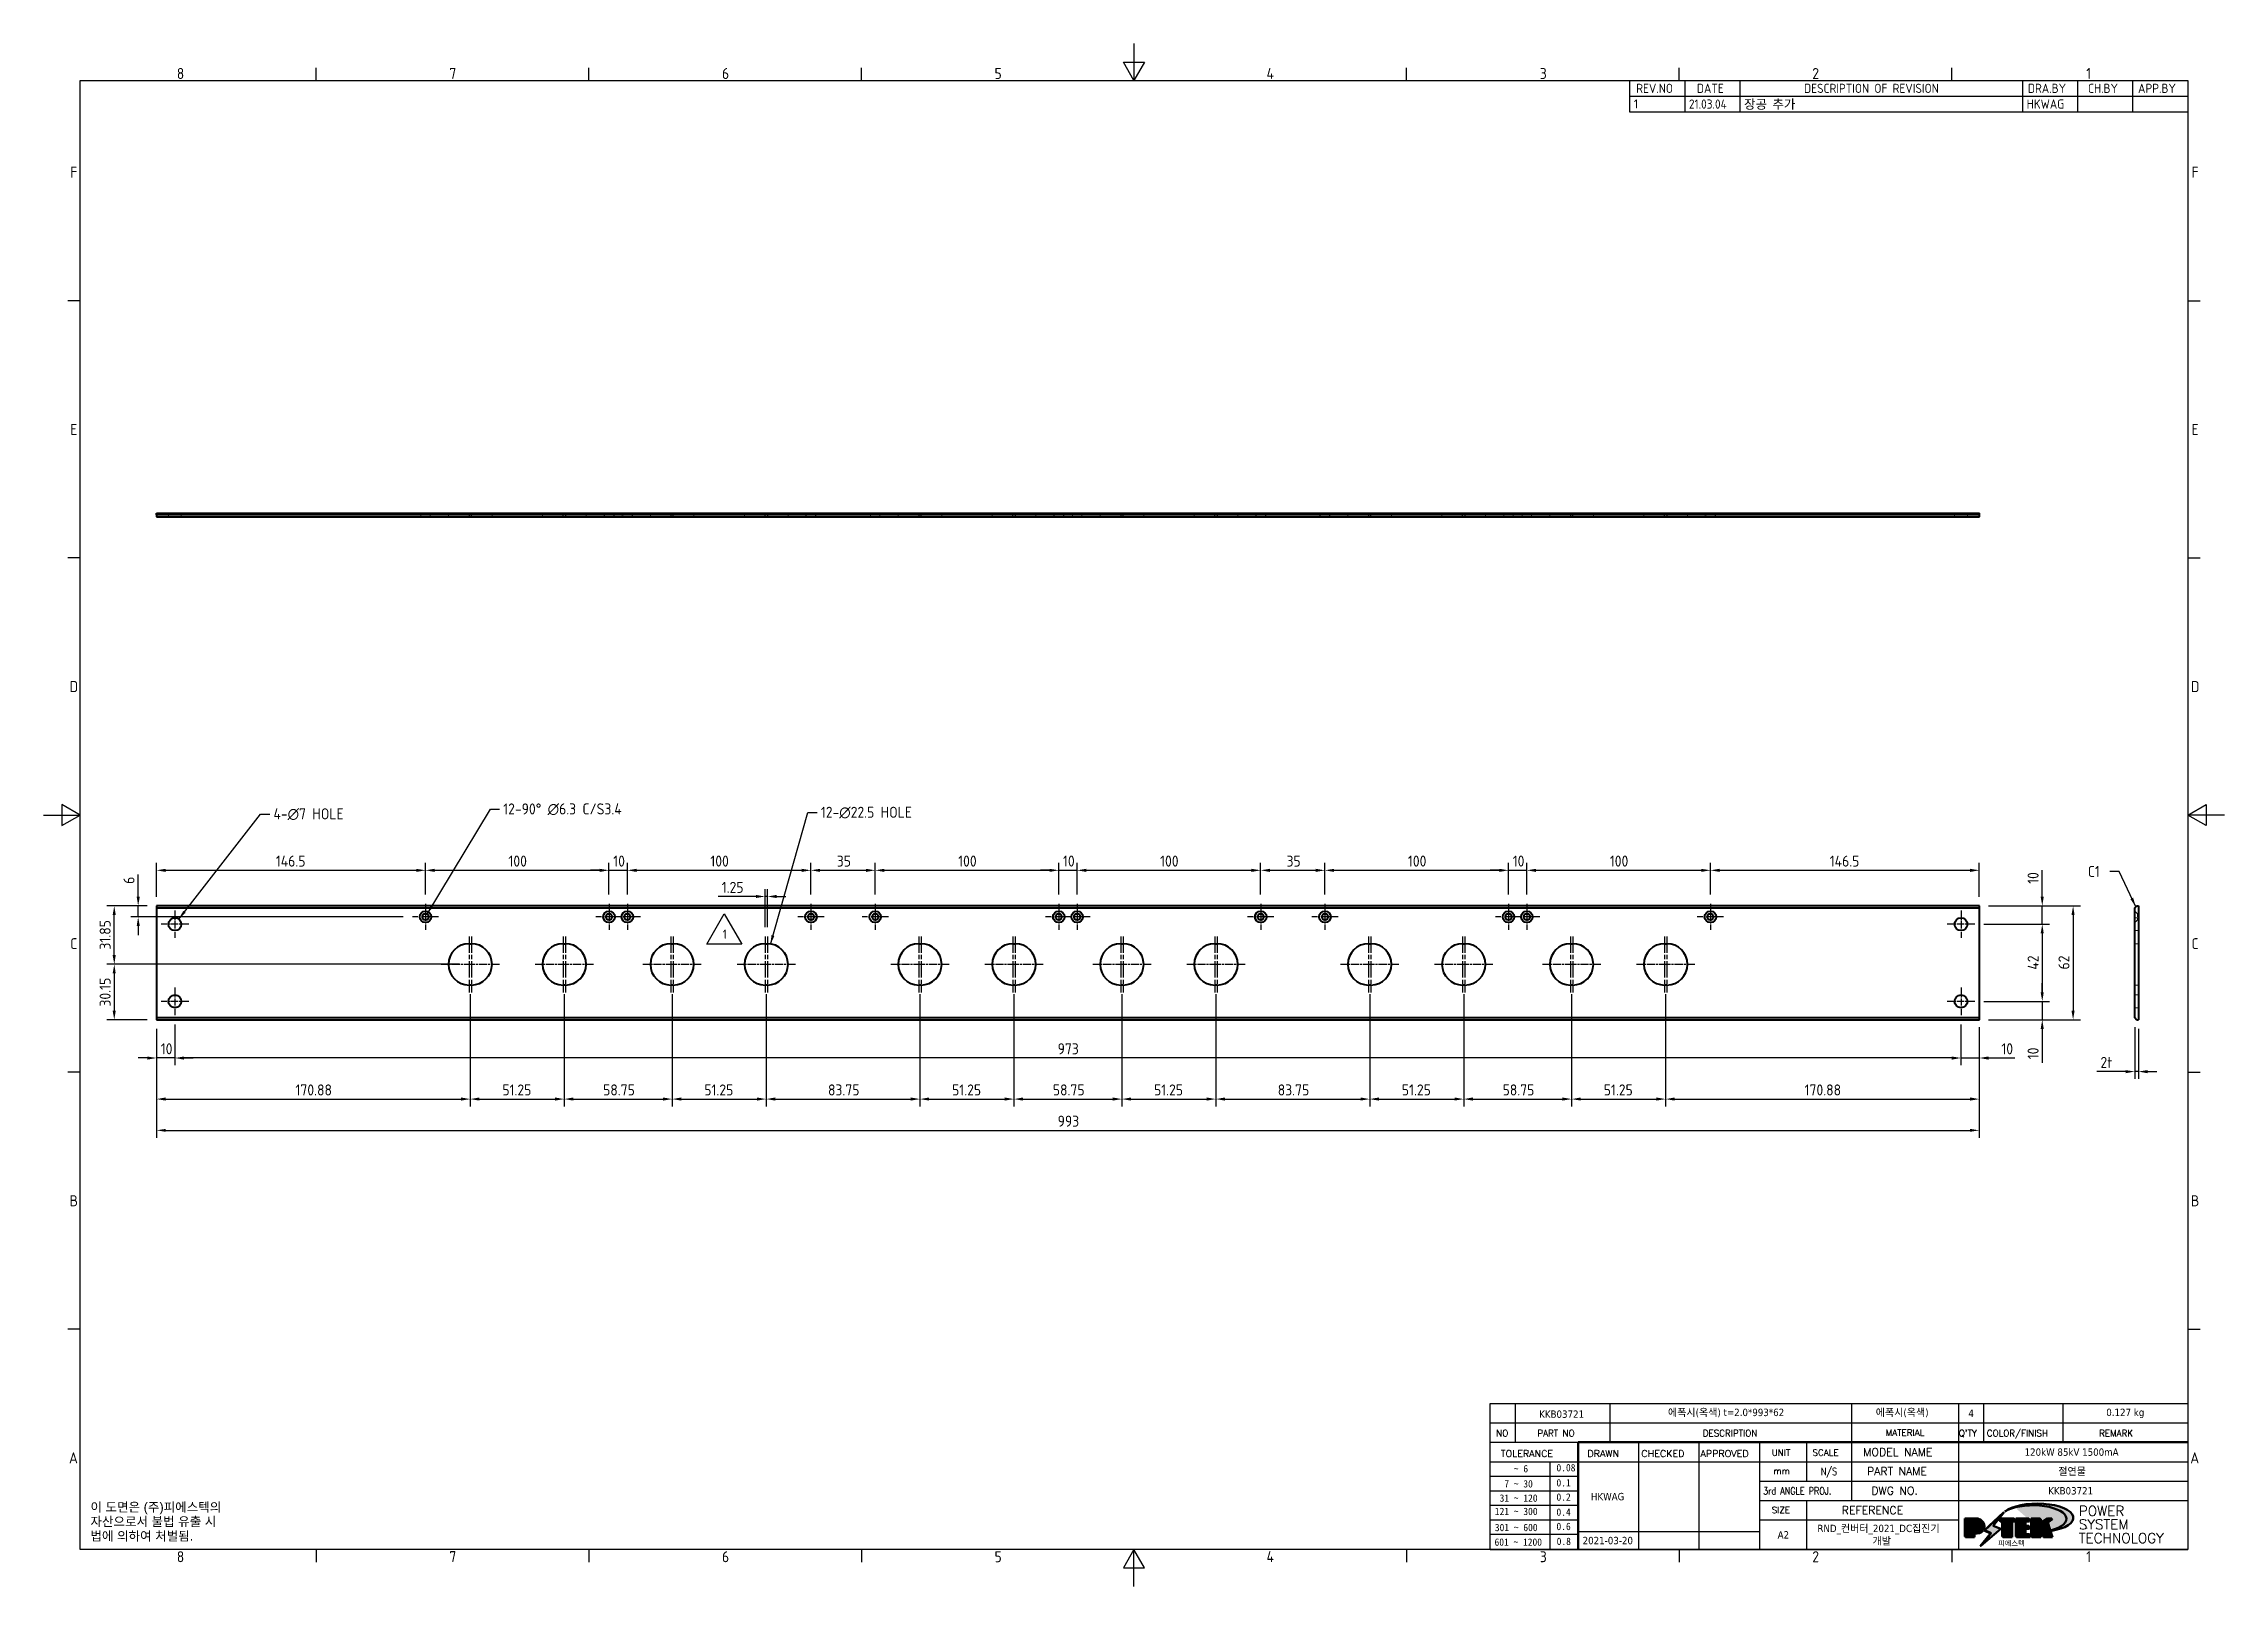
# Model space of a CAD drawing. Header units: millimetres. Extents: x 0 to 1188, y 0 to 840.
import ezdxf
from ezdxf.enums import TextEntityAlignment as Align

# ---------------------------------------------------------------- set-up
doc = ezdxf.new("R2010")
doc.units = ezdxf.units.MM
doc.header["$LTSCALE"] = 2
doc.linetypes.add('CHAIN', pattern=[0.3543, 0.2362, -0.0295, 0.0591, -0.0295])
doc.linetypes.add('DASHED', pattern=[0.2067, 0.1654, -0.0413])
doc.layers.get('0').update_dxf_attribs({"color": 3, "lineweight": 25})
for name, color, linetype, lineweight in [('가려진 것(ISO)', 2, 'DASHED', 18), ('가려진 좁은 것(ISO)', 7, 'DASHED', 25), ('가시적인 것(ISO)', 3, 'Continuous', 40), ('경계(ISO)', 7, 'Continuous', 25), ('기호(ISO)', 5, 'Continuous', 25), ('제목(ISO)', 5, 'Continuous', 50), ('중심 표식(ISO)', 1, 'Continuous', 25), ('치수(ISO)', 2, 'Continuous', 25), ('해치(ISO)', 7, 'Continuous', 18)]:
    doc.layers.add(name, color=color, linetype=linetype, lineweight=lineweight)
doc.styles.add('HAN_291', font='')
doc.styles.add('HAN_370', font='', dxfattribs={"width": 2})
doc.styles.add('ISO Proportiona M2B', font='isocp.shx')
doc.styles.add('RC_284', font='ROMANC.shx')
doc.styles.add('RC_287', font='ROMANC.shx')
doc.styles.add('RC_292', font='ROMANC.shx')
doc.styles.add('ROMANT_294', font='romant.shx')
doc.styles.add('문자 텍스트_M2B', font='isocp.shx')
doc.styles.add('문자 텍스트_PSTEK_POSCO', font='isocp.shx')
doc.styles.add('치수 텍스트_PSTEK_POSCO', font='isocp.shx')
doc.styles.add('텍스트 스타일198', font='tahoma.ttf')
doc.styles.add('텍스트 스타일333', font='ROMANC.shx', dxfattribs={"width": 0.8})
doc.styles.get('HAN_291').set_extended_font_data('GulimChe')
doc.styles.get('HAN_370').set_extended_font_data('GulimChe')
doc.dimstyles.new('치수_PSTEK_POSCO', dxfattribs={"dimscale": 2, "dimtxt": 3, "dimasz": 2.5, "dimexe": 2, "dimexo": 2.5, "dimgap": 1, "dimtad": 1, "dimrnd": 1e-08, "dimdsep": 46, "dimtxsty": '치수 텍스트_PSTEK_POSCO', "dimcen": 0.09, "dimdle": 10, "dimclrd": 7, "dimclre": 7, "dimclrt": 2, "dimadec": 1, "dimazin": 2, "dimtfac": 1, "dimtmove": 0, "dimatfit": 3, "dimfxl": 0, "dimtolj": 1, "dimlwd": -1, "dimlwe": -1, "dimarcsym": 0})
doc.dimstyles.new('치수_PSTEK_POSCO$7', dxfattribs={"dimscale": 2, "dimtxt": 3, "dimasz": 2.5, "dimexe": 2, "dimexo": 2.5, "dimgap": 1, "dimtad": 1, "dimrnd": 1e-08, "dimdsep": 46, "dimtxsty": '치수 텍스트_PSTEK_POSCO', "dimcen": 0.09, "dimdle": 10, "dimclrd": 7, "dimclre": 7, "dimclrt": 2, "dimadec": 1, "dimazin": 2, "dimtfac": 1, "dimtmove": 0, "dimatfit": 3, "dimfxl": 0, "dimtolj": 1, "dimlwd": -1, "dimlwe": -1, "dimarcsym": 0})

msp = doc.modelspace()

# ---------------------------------------------------------------- texts
at = {"layer": '기호(ISO)', "color": 2, "attachment_point": 4}
for s, insert, char_height, width, line_spacing_factor, style in [('{4-\\fAIGDT|b0|i0;\\H6.0000;n\\fisocp|b0|i0;\\H6.0000;7 HOLE}', (125.207, 420.423), 6, 44.5163, 0.525, '치수 텍스트_PSTEK_POSCO'), ('{12-90° \\fAIGDT|b0|i0;\\H6.0000;n\\fisocp|b0|i0;\\H6.0000;6.3 C/S3.4}', (250.357, 423.117), 6, 76.84594, 0.525, '치수 텍스트_PSTEK_POSCO'), ('{12-\\fAIGDT|b0|i0;\\H6.0000;n\\fisocp|b0|i0;\\H6.0000;22.5 HOLE}', (423.395, 421.296), 6, 58.65871, 0.525, '치수 텍스트_PSTEK_POSCO'), ('{\\fArial|b0|i0;\\H5.0000;이 도면은 (주)피에스텍의\\P자산으로서 불법 유출 시 \\P법에 의하여 처벌됨.}', (25.51, 35.029), 5, 78.61221, 0.944221, '문자 텍스트_PSTEK_POSCO')]:
    msp.add_mtext(s, dxfattribs=dict(at, insert=insert, char_height=char_height, width=width, line_spacing_factor=line_spacing_factor, style=style))
at = {"layer": '기호(ISO)', "color": 2, "insert": (1113.597, 389.267), "char_height": 6, "attachment_point": 4, "style": '치수 텍스트_PSTEK_POSCO'}
msp.add_mtext('{C1}', dxfattribs=at)

# ---------------------------------------------------------------- blocks, each defined once
blk = doc.blocks.new('경계 Default Border')
at = {"layer": '경계(ISO)'}
for p, q in [((74.25, 410), (74.25, 413.4)), ((148.5, 410), (148.5, 413.4)), ((222.75, 410), (222.75, 413.4)), ((371.25, 410), (371.25, 413.4)), ((445.5, 410), (445.5, 413.4)), ((519.75, 410), (519.75, 413.4)), ((10, 350), (6.6, 350)), ((584, 350), (587.4, 350)), ((10, 280), (6.6, 280)), ((584, 280), (587.4, 280)), ((10, 140), (6.6, 140)), ((584, 140), (587.4, 140)), ((10, 70), (6.6, 70)), ((584, 70), (587.4, 70)), ((74.25, 10), (74.25, 6.6)), ((148.5, 10), (148.5, 6.6)), ((222.75, 10), (222.75, 6.6)), ((371.25, 10), (371.25, 6.6)), ((445.5, 10), (445.5, 6.6)), ((519.75, 10), (519.75, 6.6))]:
    blk.add_line(p, q, dxfattribs=at)
at = {"layer": '경계(ISO)', "flags": 128}
for points in [[(297, 420), (297, 410), (294.11, 415), (299.89, 415), (297, 410)], [(10, 10), (10, 410), (584, 410), (584, 10), (10, 10)], [(0, 210), (10, 210), (5, 212.89), (5, 207.11), (10, 210)], [(594, 210), (584, 210), (589, 212.89), (589, 207.11), (584, 210)], [(297, 0), (297, 10), (294.11, 5), (299.89, 5), (297, 10)]]:
    blk.add_lwpolyline(points, dxfattribs=at)
at = {"layer": '경계(ISO)', "color": 2, "char_height": 3, "attachment_point": 7, "style": '문자 텍스트_M2B'}
for s, insert in [('8', (36.27, 410.37)), ('7', (110.52, 410.39)), ('6', (184.77, 410.37)), ('5', (259.02, 410.37)), ('4', (333.1, 410.4)), ('3', (407.54, 410.37)), ('2', (481.75, 410.37)), ('1', (556.36, 410.4)), ('F', (7.24, 383.5)), ('F', (585.04, 383.5)), ('E', (7.24, 313.47)), ('E', (585.04, 313.47)), ('D', (7.08, 243.47)), ('D', (584.88, 243.47)), ('C', (7.24, 173.47)), ('C', (585.04, 173.47)), ('B', (7.08, 103.47)), ('B', (584.88, 103.47)), ('A', (6.91, 33.49)), ('A', (584.71, 33.49)), ('8', (36.27, 6.57)), ('7', (110.52, 6.59)), ('6', (184.77, 6.57)), ('5', (259.02, 6.57)), ('4', (333.1, 6.6)), ('3', (407.54, 6.57)), ('2', (481.75, 6.57)), ('1', (556.36, 6.6))]:
    blk.add_mtext(s, dxfattribs=dict(at, insert=insert))
blk = doc.blocks.new('제목 블록 PSTEK')
h = blk.add_hatch(color=1)
edge = h.paths.add_edge_path(flags=0)
edge.add_line((314.22, 19.61), (314.22, 17))
edge.add_line((314.22, 17), (314.35, 17))
edge.add_arc((314.35, 17.65), 0.651, 270, 360)
edge.add_line((315, 17.65), (315, 18.96))
edge.add_arc((314.35, 18.96), 0.651, 0, 90)
edge.add_line((314.35, 19.61), (314.22, 19.61))
edge = h.paths.add_edge_path()
edge.add_arc((314.98, 18.29), 1.97, 270, 450)
edge.add_line((314.98, 20.26), (311.77, 20.26))
edge.add_line((311.77, 20.26), (311.77, 15.34))
edge.add_line((311.77, 15.34), (314.22, 15.34))
edge.add_line((314.22, 15.34), (314.22, 16.32))
edge.add_line((314.22, 16.32), (314.98, 16.32))
h = blk.add_hatch(color=252)
edge = h.paths.add_edge_path()
edge.add_arc((314.98, 18.29), 1.97, 270, 406.82787)
edge.add_arc((315.16, 18.14), 1.97, -90, 53.56098, ccw=False)
edge.add_line((315.16, 16.17), (314.4, 16.17))
edge.add_line((314.4, 16.17), (314.4, 15.19))
edge.add_line((314.4, 15.19), (311.94, 15.19))
edge.add_line((311.94, 15.19), (311.94, 15.34))
edge.add_line((311.94, 15.34), (314.22, 15.34))
edge.add_line((314.22, 15.34), (314.22, 16.32))
edge.add_line((314.22, 16.32), (314.98, 16.32))
h = blk.add_hatch(color=252)
edge = h.paths.add_edge_path()
edge.add_line((314.4, 19.46), (314.53, 19.46))
edge.add_arc((314.53, 18.81), 0.651, 60.41893, 90, ccw=False)
edge.add_arc((314.35, 18.96), 0.651, 39.96992, 90)
edge.add_line((314.35, 19.61), (314.22, 19.61))
edge.add_line((314.22, 19.61), (314.22, 17))
edge.add_line((314.22, 17), (314.35, 17))
edge.add_arc((314.35, 17.65), 0.651, 270, 274.69308)
edge.add_line((314.4, 17), (314.4, 19.46))
for color, points in [(252, [(317.22, 17.06), (322.03, 21.63), (322.28, 21.94), (317.05, 16.98), (318.75, 16.19), (316, 12.72), (316.34, 13), (318.92, 16.27)]), (5, [(321.62, 17.42), (319.53, 18.25), (322.45, 22.02), (317.22, 17.06), (318.92, 16.27), (316.17, 12.8)]), (1, [(324.48, 19.61), (325.24, 19.61), (325.24, 20.26), (321.23, 20.26), (321.23, 19.61), (321.98, 19.61), (321.98, 15.34), (324.48, 15.34)]), (252, [(321.98, 19.61), (321.4, 19.61), (321.4, 19.46), (321.98, 19.46)]), (252, [(324.66, 19.46), (325.42, 19.46), (325.42, 20.11), (325.24, 20.11), (325.24, 19.61), (324.48, 19.61), (324.48, 15.34), (322.16, 15.34), (322.16, 15.19), (324.66, 15.19)]), (1, [(329.23, 20.26), (325.66, 20.26), (325.66, 15.34), (329.36, 15.34), (329.36, 15.99), (328.11, 15.99), (328.11, 17.56), (329.23, 17.56), (329.23, 18.26), (328.11, 18.26), (328.11, 19.61), (329.23, 19.61)]), (252, [(328.29, 19.46), (329.41, 19.46), (329.41, 20.11), (329.23, 20.11), (329.23, 19.61), (328.11, 19.61), (328.11, 18.26), (328.29, 18.26)]), (252, [(328.29, 17.42), (329.41, 17.42), (329.41, 18.11), (329.23, 18.11), (329.23, 17.56), (328.11, 17.56), (328.11, 15.99), (328.29, 15.99)]), (1, [(332.33, 20.26), (329.86, 20.26), (329.86, 15.34), (332.33, 15.34), (332.33, 17.43), (333.07, 15.34), (335.49, 15.34), (334.25, 19.31), (335.44, 20.26), (334.31, 20.26), (332.33, 19)]), (252, [(332.51, 20.11), (332.33, 20.11), (332.33, 19), (332.51, 19.11)]), (252, [(335.62, 20.11), (335.25, 20.11), (334.25, 19.31), (335.49, 15.34), (333.2, 15.34), (333.25, 15.19), (335.66, 15.19), (334.43, 19.16)]), (252, [(329.54, 15.85), (329.36, 15.85), (329.36, 15.34), (325.83, 15.34), (325.83, 15.19), (329.54, 15.19)]), (252, [(332.51, 16.93), (332.33, 17.43), (332.33, 15.34), (330.04, 15.34), (330.04, 15.19), (332.51, 15.19)])]:
    blk.add_hatch(color=color).paths.add_polyline_path(points)
at = {"layer": '해치(ISO)', "true_color": 0x27d1fc}
h = blk.add_hatch(color=140, dxfattribs=at)
edge = h.paths.add_edge_path()
edge.add_ellipse((330.37, 20.16), major_axis=(9.1, 0), ratio=0.40699, start_angle=301.30985, end_angle=507.74369)
edge.add_ellipse((331.53, 20.46), major_axis=(-9.82, 0), ratio=0.39426, start_angle=111.51207, end_angle=334.47025, ccw=False)
edge.add_line((335.14, 16.86), (335.1, 16.99))
at = {"color": 180}
for p, q in [((182.48, 11.79), (182.48, 51.57)), ((182.48, 51.57), (372.48, 51.57)), ((189.27, 51.57), (189.27, 41.01)), ((215.22, 41.01), (215.22, 51.57)), ((280.88, 51.57), (280.88, 41.01)), ((310.09, 51.57), (310.09, 41.01)), ((316.9, 51.57), (316.9, 41.01)), ((338.46, 51.57), (338.46, 41.01)), ((372.48, 51.57), (372.48, 11.79)), ((182.48, 46.29), (372.48, 46.29)), ((182.48, 41.01), (206.45, 41.01)), ((182.48, 35.73), (206.45, 35.73)), ((198.86, 12.03), (198.86, 35.73)), ((206.45, 35.73), (372.48, 35.73)), ((222.94, 11.79), (222.94, 41.01)), ((239.43, 11.79), (239.43, 41.01)), ((255.92, 11.79), (255.92, 41.01)), ((268.69, 41.01), (268.69, 30.45)), ((280.88, 41.01), (280.88, 25.17)), ((310.09, 41.01), (310.09, 11.79)), ((182.48, 31.78), (206.45, 31.78)), ((255.92, 30.45), (372.48, 30.45)), ((182.48, 27.83), (206.45, 27.83)), ((182.48, 23.88), (206.45, 23.88)), ((255.92, 25.17), (372.48, 25.17)), ((268.69, 25.17), (268.69, 11.79)), ((182.48, 19.93), (206.45, 19.93)), ((255.92, 19.89), (310.09, 19.89)), ((182.48, 15.98), (206.45, 15.98)), ((206.45, 16.74), (255.92, 16.74)), ((182.48, 11.79), (372.48, 11.79))]:
    blk.add_line(p, q, dxfattribs=at)
at = {"color": 7, "lineweight": 50}
for p, q in [((206.45, 11.79), (206.45, 41.01)), ((206.45, 41.01), (372.48, 41.01))]:
    blk.add_line(p, q, dxfattribs=at)
at = {"color": 7}
for p, q in [((314.98, 20.26), (311.77, 20.26)), ((311.77, 20.26), (311.77, 15.34)), ((314.98, 20.26), (311.77, 20.26)), ((311.77, 20.26), (311.77, 15.34)), ((314.22, 17), (314.22, 19.61)), ((314.22, 19.61), (314.35, 19.61)), ((314.35, 19.61), (314.22, 19.61)), ((314.22, 19.61), (314.22, 17)), ((314.22, 17), (314.22, 19.61)), ((314.22, 19.61), (314.35, 19.61)), ((314.4, 19.46), (314.53, 19.46)), ((314.4, 17), (314.4, 19.46)), ((315, 18.96), (315, 17.65)), ((315, 18.96), (315, 17.65)), ((322.28, 21.94), (317.05, 16.98)), ((322.45, 22.02), (317.22, 17.06)), ((317.22, 17.06), (322.03, 21.63)), ((319.53, 18.25), (322.45, 22.02)), ((321.62, 17.42), (319.53, 18.25)), ((325.24, 20.26), (321.23, 20.26)), ((321.23, 20.26), (321.23, 19.61)), ((325.24, 20.26), (321.23, 20.26)), ((321.23, 20.26), (321.23, 19.61)), ((321.23, 19.61), (321.98, 19.61)), ((321.23, 19.61), (321.98, 19.61)), ((321.4, 19.61), (321.4, 19.46)), ((321.98, 19.61), (321.4, 19.61)), ((321.4, 19.46), (321.98, 19.46)), ((321.98, 19.61), (321.98, 15.34)), ((321.98, 19.46), (321.98, 19.61)), ((321.98, 19.61), (321.98, 15.34)), ((322.03, 21.63), (322.28, 21.94)), ((324.48, 19.61), (325.24, 19.61)), ((324.48, 15.34), (324.48, 19.61)), ((325.24, 19.61), (324.48, 19.61)), ((324.48, 19.61), (324.48, 15.34)), ((324.48, 19.61), (325.24, 19.61)), ((324.48, 15.34), (324.48, 19.61)), ((324.66, 19.46), (325.42, 19.46)), ((324.66, 15.19), (324.66, 19.46)), ((325.24, 19.61), (325.24, 20.26)), ((325.24, 19.61), (325.24, 20.26)), ((325.42, 20.11), (325.24, 20.11)), ((325.24, 20.11), (325.24, 19.61)), ((325.42, 19.46), (325.42, 20.11)), ((329.23, 20.26), (325.66, 20.26)), ((325.66, 20.26), (325.66, 15.34)), ((325.66, 20.26), (325.66, 15.34)), ((329.23, 20.26), (325.66, 20.26)), ((328.11, 18.26), (328.11, 19.61)), ((328.11, 19.61), (329.23, 19.61)), ((329.23, 19.61), (328.11, 19.61)), ((328.11, 19.61), (328.11, 18.26)), ((328.11, 18.26), (328.11, 19.61)), ((328.11, 19.61), (329.23, 19.61)), ((329.23, 18.26), (328.11, 18.26)), ((328.11, 18.26), (328.29, 18.26)), ((329.23, 18.26), (328.11, 18.26)), ((328.29, 18.26), (328.29, 19.46)), ((328.29, 19.46), (329.41, 19.46)), ((329.23, 19.61), (329.23, 20.26)), ((329.23, 19.61), (329.23, 20.26)), ((329.41, 20.11), (329.23, 20.11)), ((329.23, 20.11), (329.23, 19.61)), ((329.23, 17.56), (329.23, 18.26)), ((329.23, 17.56), (329.23, 18.26)), ((329.41, 18.11), (329.23, 18.11)), ((329.23, 18.11), (329.23, 17.56)), ((329.41, 19.46), (329.41, 20.11)), ((329.41, 17.42), (329.41, 18.11)), ((332.33, 20.26), (329.86, 20.26)), ((329.86, 20.26), (329.86, 15.34)), ((329.86, 20.26), (329.86, 15.34)), ((332.33, 20.26), (329.86, 20.26)), ((334.31, 20.26), (332.33, 19)), ((332.33, 19), (332.33, 20.26)), ((334.31, 20.26), (332.33, 19)), ((332.33, 19), (332.33, 20.26)), ((332.51, 20.11), (332.33, 20.11)), ((332.33, 20.11), (332.33, 19)), ((332.33, 19), (332.51, 19.11)), ((332.51, 19.11), (332.51, 20.11)), ((334.25, 19.31), (335.44, 20.26)), ((334.25, 19.31), (335.44, 20.26)), ((335.25, 20.11), (334.25, 19.31)), ((335.49, 15.34), (334.25, 19.31)), ((334.25, 19.31), (335.49, 15.34)), ((335.49, 15.34), (334.25, 19.31)), ((335.44, 20.26), (334.31, 20.26)), ((335.44, 20.26), (334.31, 20.26)), ((334.43, 19.16), (335.62, 20.11)), ((335.66, 15.19), (334.43, 19.16)), ((335.62, 20.11), (335.25, 20.11)), ((311.77, 15.34), (314.22, 15.34)), ((311.77, 15.34), (314.22, 15.34)), ((314.22, 15.34), (311.94, 15.34)), ((311.94, 15.34), (311.94, 15.19)), ((311.94, 15.19), (314.4, 15.19)), ((314.35, 17), (314.22, 17)), ((314.22, 17), (314.35, 17)), ((314.35, 17), (314.22, 17)), ((314.22, 16.32), (314.98, 16.32)), ((314.22, 15.34), (314.22, 16.32)), ((314.98, 16.32), (314.22, 16.32)), ((314.22, 16.32), (314.22, 15.34)), ((314.22, 16.32), (314.98, 16.32)), ((314.22, 15.34), (314.22, 16.32)), ((314.4, 16.17), (315.16, 16.17)), ((314.4, 15.19), (314.4, 16.17)), ((318.75, 16.19), (316, 12.72)), ((316, 12.72), (316.34, 13)), ((316.17, 12.8), (321.62, 17.42)), ((318.92, 16.27), (316.17, 12.8)), ((316.34, 13), (318.92, 16.27)), ((317.05, 16.98), (318.75, 16.19)), ((318.92, 16.27), (317.22, 17.06)), ((317.22, 17.06), (318.92, 16.27)), ((321.98, 15.34), (324.48, 15.34)), ((321.98, 15.34), (324.48, 15.34)), ((324.48, 15.34), (322.16, 15.34)), ((322.16, 15.34), (322.16, 15.19)), ((322.16, 15.19), (324.66, 15.19)), ((325.66, 15.34), (329.36, 15.34)), ((325.66, 15.34), (329.36, 15.34)), ((329.36, 15.34), (325.83, 15.34)), ((325.83, 15.34), (325.83, 15.19)), ((325.83, 15.19), (329.54, 15.19)), ((328.11, 17.56), (329.23, 17.56)), ((328.11, 15.99), (328.11, 17.56)), ((329.23, 17.56), (328.11, 17.56)), ((328.11, 17.56), (328.11, 15.99)), ((328.11, 17.56), (329.23, 17.56)), ((328.11, 15.99), (328.11, 17.56)), ((329.36, 15.99), (328.11, 15.99)), ((328.11, 15.99), (328.29, 15.99)), ((329.36, 15.99), (328.11, 15.99)), ((328.29, 15.99), (328.29, 17.42)), ((328.29, 17.42), (329.41, 17.42)), ((329.36, 15.34), (329.36, 15.99)), ((329.36, 15.34), (329.36, 15.99)), ((329.54, 15.85), (329.36, 15.85)), ((329.36, 15.85), (329.36, 15.34)), ((329.54, 15.19), (329.54, 15.85)), ((329.86, 15.34), (332.33, 15.34)), ((329.86, 15.34), (332.33, 15.34)), ((332.33, 15.34), (330.04, 15.34)), ((330.04, 15.34), (330.04, 15.19)), ((330.04, 15.19), (332.51, 15.19)), ((332.33, 17.43), (333.07, 15.34)), ((332.33, 15.34), (332.33, 17.43)), ((332.51, 16.93), (332.33, 17.43)), ((332.33, 17.43), (332.33, 15.34)), ((332.33, 17.43), (333.07, 15.34)), ((332.33, 15.34), (332.33, 17.43)), ((332.51, 15.19), (332.51, 16.93)), ((333.07, 15.34), (335.49, 15.34)), ((333.07, 15.34), (335.49, 15.34)), ((335.49, 15.34), (333.2, 15.34)), ((333.2, 15.34), (333.25, 15.19)), ((333.25, 15.19), (335.66, 15.19)), ((345.04, 17.5), (344.99, 17.69))]:
    blk.add_line(p, q, dxfattribs=at)
at = {"color": 1}
for p, q in [((314.98, 20.26), (311.77, 20.26)), ((311.77, 20.26), (311.77, 15.34)), ((314.22, 17), (314.22, 19.61)), ((314.22, 19.61), (314.35, 19.61)), ((315, 18.96), (315, 17.65)), ((325.24, 20.26), (321.23, 20.26)), ((321.23, 20.26), (321.23, 19.61)), ((321.23, 19.61), (321.98, 19.61)), ((321.98, 19.61), (321.98, 15.34)), ((324.48, 19.61), (325.24, 19.61)), ((324.48, 15.34), (324.48, 19.61)), ((325.24, 19.61), (325.24, 20.26)), ((329.23, 20.26), (325.66, 20.26)), ((325.66, 20.26), (325.66, 15.34)), ((328.11, 18.26), (328.11, 19.61)), ((328.11, 19.61), (329.23, 19.61)), ((329.23, 18.26), (328.11, 18.26)), ((329.23, 19.61), (329.23, 20.26)), ((329.23, 17.56), (329.23, 18.26)), ((332.33, 20.26), (329.86, 20.26)), ((329.86, 20.26), (329.86, 15.34)), ((334.31, 20.26), (332.33, 19)), ((332.33, 19), (332.33, 20.26)), ((334.25, 19.31), (335.44, 20.26)), ((335.49, 15.34), (334.25, 19.31)), ((335.44, 20.26), (334.31, 20.26)), ((311.77, 15.34), (314.22, 15.34)), ((314.35, 17), (314.22, 17)), ((314.22, 16.32), (314.98, 16.32)), ((314.22, 15.34), (314.22, 16.32)), ((321.98, 15.34), (324.48, 15.34)), ((325.66, 15.34), (329.36, 15.34)), ((328.11, 17.56), (329.23, 17.56)), ((328.11, 15.99), (328.11, 17.56)), ((329.36, 15.99), (328.11, 15.99)), ((329.36, 15.34), (329.36, 15.99)), ((329.86, 15.34), (332.33, 15.34)), ((332.33, 17.43), (333.07, 15.34)), ((332.33, 15.34), (332.33, 17.43)), ((333.07, 15.34), (335.49, 15.34))]:
    blk.add_line(p, q, dxfattribs=at)
at = {"color": 5}
for p, q in [((322.45, 22.02), (317.22, 17.06)), ((319.53, 18.25), (322.45, 22.02)), ((321.62, 17.42), (319.53, 18.25)), ((316.17, 12.8), (321.62, 17.42)), ((318.92, 16.27), (316.17, 12.8)), ((317.22, 17.06), (318.92, 16.27))]:
    blk.add_line(p, q, dxfattribs=at)
at = {"color": 7}
for centre, radius, start, end in [((314.35, 18.96), 0.651, 0, 90), ((314.35, 18.96), 0.651, 39.96992, 90), ((314.35, 18.96), 0.651, 0, 90), ((314.53, 18.81), 0.651, 60.41893, 90), ((314.98, 18.29), 1.97, 270, 90), ((314.98, 18.29), 1.97, 270, 90), ((314.98, 18.29), 1.97, 270, 46.82787), ((315.16, 18.14), 1.97, 270, 53.56098), ((314.35, 17.65), 0.651, 270, 0), ((314.35, 17.65), 0.651, 270, 0), ((314.35, 17.65), 0.651, 270, 274.69308)]:
    blk.add_arc(centre, radius, start, end, dxfattribs=at)
at = {"color": 1}
for centre, radius, start, end in [((314.35, 18.96), 0.651, 0, 90), ((314.98, 18.29), 1.97, 270, 90), ((314.35, 17.65), 0.651, 270, 0)]:
    blk.add_arc(centre, radius, start, end, dxfattribs=at)
at = {"layer": '제목(ISO)', "lineweight": 18}
blk.add_line((182.48, 35.73), (182.48, 11.79), dxfattribs=at)
at = {"layer": '제목(ISO)'}
for p, q in [((314.98, 20.26), (311.77, 20.26)), ((311.77, 20.26), (311.77, 15.34)), ((314.22, 17), (314.22, 19.61)), ((314.22, 19.61), (314.35, 19.61)), ((314.35, 19.61), (314.22, 19.61)), ((314.22, 19.61), (314.22, 17)), ((314.4, 19.46), (314.53, 19.46)), ((314.4, 17), (314.4, 19.46)), ((315, 18.96), (315, 17.65)), ((322.28, 21.94), (317.05, 16.98)), ((322.45, 22.02), (317.22, 17.06)), ((317.22, 17.06), (322.03, 21.63)), ((319.53, 18.25), (322.45, 22.02)), ((321.62, 17.42), (319.53, 18.25)), ((325.24, 20.26), (321.23, 20.26)), ((321.23, 20.26), (321.23, 19.61)), ((321.23, 19.61), (321.98, 19.61)), ((321.98, 19.61), (321.4, 19.61)), ((321.4, 19.61), (321.4, 19.46)), ((321.4, 19.46), (321.98, 19.46)), ((321.98, 19.61), (321.98, 15.34)), ((321.98, 19.46), (321.98, 19.61)), ((322.03, 21.63), (322.28, 21.94)), ((324.48, 19.61), (325.24, 19.61)), ((324.48, 15.34), (324.48, 19.61)), ((325.24, 19.61), (324.48, 19.61)), ((324.48, 19.61), (324.48, 15.34)), ((324.66, 19.46), (325.42, 19.46)), ((324.66, 15.19), (324.66, 19.46)), ((325.24, 19.61), (325.24, 20.26)), ((325.42, 20.11), (325.24, 20.11)), ((325.24, 20.11), (325.24, 19.61)), ((325.42, 19.46), (325.42, 20.11)), ((329.23, 20.26), (325.66, 20.26)), ((325.66, 20.26), (325.66, 15.34)), ((328.11, 18.26), (328.11, 19.61)), ((328.11, 19.61), (329.23, 19.61)), ((329.23, 19.61), (328.11, 19.61)), ((328.11, 19.61), (328.11, 18.26)), ((329.23, 18.26), (328.11, 18.26)), ((328.11, 18.26), (328.29, 18.26)), ((328.29, 19.46), (329.41, 19.46)), ((328.29, 18.26), (328.29, 19.46)), ((329.23, 19.61), (329.23, 20.26)), ((329.41, 20.11), (329.23, 20.11)), ((329.23, 20.11), (329.23, 19.61)), ((329.23, 17.56), (329.23, 18.26)), ((329.41, 18.11), (329.23, 18.11)), ((329.23, 18.11), (329.23, 17.56)), ((329.41, 19.46), (329.41, 20.11)), ((329.41, 17.42), (329.41, 18.11)), ((332.33, 20.26), (329.86, 20.26)), ((329.86, 20.26), (329.86, 15.34)), ((334.31, 20.26), (332.33, 19)), ((332.33, 19), (332.33, 20.26)), ((332.51, 20.11), (332.33, 20.11)), ((332.33, 20.11), (332.33, 19)), ((332.33, 19), (332.51, 19.11)), ((332.51, 19.11), (332.51, 20.11)), ((334.25, 19.31), (335.44, 20.26)), ((335.25, 20.11), (334.25, 19.31)), ((335.49, 15.34), (334.25, 19.31)), ((334.25, 19.31), (335.49, 15.34)), ((335.44, 20.26), (334.31, 20.26)), ((334.43, 19.16), (335.62, 20.11)), ((335.66, 15.19), (334.43, 19.16)), ((335.62, 20.11), (335.25, 20.11)), ((311.77, 15.34), (314.22, 15.34)), ((314.22, 15.34), (311.94, 15.34)), ((311.94, 15.34), (311.94, 15.19)), ((311.94, 15.19), (314.4, 15.19)), ((314.35, 17), (314.22, 17)), ((314.22, 17), (314.35, 17)), ((314.22, 15.34), (314.22, 16.32)), ((314.22, 16.32), (314.98, 16.32)), ((314.98, 16.32), (314.22, 16.32)), ((314.22, 16.32), (314.22, 15.34)), ((314.4, 15.19), (314.4, 16.17)), ((314.4, 16.17), (315.16, 16.17)), ((318.75, 16.19), (316, 12.72)), ((316, 12.72), (316.34, 13)), ((316.17, 12.8), (321.62, 17.42)), ((318.92, 16.27), (316.17, 12.8)), ((316.34, 13), (318.92, 16.27)), ((317.05, 16.98), (318.75, 16.19)), ((317.22, 17.06), (318.92, 16.27)), ((318.92, 16.27), (317.22, 17.06)), ((321.98, 15.34), (324.48, 15.34)), ((324.48, 15.34), (322.16, 15.34)), ((322.16, 15.34), (322.16, 15.19)), ((322.16, 15.19), (324.66, 15.19)), ((325.66, 15.34), (329.36, 15.34)), ((329.36, 15.34), (325.83, 15.34)), ((325.83, 15.34), (325.83, 15.19)), ((325.83, 15.19), (329.54, 15.19)), ((328.11, 15.99), (328.11, 17.56)), ((328.11, 17.56), (329.23, 17.56)), ((329.23, 17.56), (328.11, 17.56)), ((328.11, 17.56), (328.11, 15.99)), ((329.36, 15.99), (328.11, 15.99)), ((328.11, 15.99), (328.29, 15.99)), ((328.29, 17.42), (329.41, 17.42)), ((328.29, 15.99), (328.29, 17.42)), ((329.36, 15.34), (329.36, 15.99)), ((329.54, 15.85), (329.36, 15.85)), ((329.36, 15.85), (329.36, 15.34)), ((329.54, 15.19), (329.54, 15.85)), ((329.86, 15.34), (332.33, 15.34)), ((332.33, 15.34), (330.04, 15.34)), ((330.04, 15.34), (330.04, 15.19)), ((330.04, 15.19), (332.51, 15.19)), ((332.33, 15.34), (332.33, 17.43)), ((332.33, 17.43), (333.07, 15.34)), ((332.51, 16.93), (332.33, 17.43)), ((332.33, 17.43), (332.33, 15.34)), ((332.51, 15.19), (332.51, 16.93)), ((333.07, 15.34), (335.49, 15.34)), ((335.49, 15.34), (333.2, 15.34)), ((333.2, 15.34), (333.25, 15.19)), ((333.25, 15.19), (335.66, 15.19))]:
    blk.add_line(p, q, dxfattribs=at)
at = {"layer": '제목(ISO)', "color": 4}
blk.add_line((335.14, 16.86), (335.1, 16.99), dxfattribs=at)
at = {"layer": '제목(ISO)'}
for centre, radius, start, end in [((314.35, 18.96), 0.651, 0, 90), ((314.35, 18.96), 0.651, 39.96992, 90), ((314.53, 18.81), 0.651, 60.41893, 90), ((314.98, 18.29), 1.97, 46.82787, 90), ((314.98, 18.29), 1.97, 270, 46.82787), ((314.98, 18.29), 1.97, 270, 46.82787), ((315.16, 18.14), 1.97, 270, 53.56098), ((314.35, 17.65), 0.651, 270, 0), ((314.35, 17.65), 0.651, 270, 274.69308)]:
    blk.add_arc(centre, radius, start, end, dxfattribs=at)
at = {"layer": '제목(ISO)', "color": 4}
for centre, major_axis, ratio, start_param, end_param in [((331.53, 20.46), (9.82, 0), 0.39426, 5.087845, 8.9792), ((330.37, 20.16), (9.1, 0), 0.40699, 5.258849, 8.861799)]:
    blk.add_ellipse(centre, major_axis=major_axis, ratio=ratio, start_param=start_param, end_param=end_param, dxfattribs=at)
at = {"color": 2}
for s, height, style, p in [('NO', 1.742, 'RC_284', (184.14, 42.62)), ('PART NO', 1.742, 'RC_284', (195.34, 42.62)), ('DESCRIPTION', 1.7424, 'RC_284', (240.4, 42.62)), ("Q'TY", 1.742, 'RC_284', (310.14, 42.62)), ('COLOR/FINISH', 1.7424, 'RC_284', (317.77, 42.62)), ('REMARK', 1.742, 'RC_284', (348.35, 42.62)), (' TOLERANCE', 1.9, 'RC_287', (184.09, 37.01)), ('DRAWN', 1.9, 'RC_287', (208.98, 37.01)), ('CHECKED', 1.9, 'RC_287', (223.69, 37.01)), ('APPROVED', 1.9, 'RC_287', (239.78, 37.01)), ('UNIT', 1.742, 'RC_284', (259.17, 37.34)), ('SCALE', 1.742, 'RC_284', (270.29, 37.34)), ('MODEL NAME', 2.178, 'RC_292', (284.1, 37.25)), ('  7 ~ 30', 2, 'HAN_291', (183.77, 28.71)), ('    ~ 6', 2, 'HAN_291', (183.77, 32.82)), ('0.08', 2, 'HAN_291', (200.55, 33.1)), ('0.1', 2, 'HAN_291', (200.55, 28.99)), ('mm', 1.742, 'RC_284', (259.65, 32.35)), ('PART NAME', 2.178, 'RC_292', (285.14, 32.03)), (' 31 ~ 120', 2, 'HAN_291', (183.77, 24.83)), ('0.2', 2, 'HAN_291', (200.55, 25.11)), (' DWG NO.', 2.178, 'RC_292', (284.81, 26.75)), ('301 ~ 600', 2, 'HAN_291', (183.77, 16.83)), ('121 ~ 300', 2, 'HAN_291', (183.77, 21.21)), ('0.4', 2, 'HAN_291', (200.55, 21)), ('0.6', 2, 'HAN_291', (200.55, 17.12)), ('SIZE', 1.742, 'RC_284', (259.17, 21.69)), ('REFERENCE', 2.178, 'RC_292', (278.27, 21.43)), ('601 ~ 1200', 2, 'HAN_291', (183.68, 12.85)), ('0.8', 2, 'HAN_291', (200.61, 13.06))]:
    blk.add_text(s, height=height, dxfattribs=dict(at, style=style)).set_placement(p)
at = {"color": 2, "style": 'RC_284'}
blk.add_text('MATERIAL', height=1.742, dxfattribs=at).set_placement((295.48, 43.65), align=Align.MIDDLE_CENTER)
at = {"color": 7, "style": '텍스트 스타일333', "width": 0.8}
blk.add_text('N/S', height=2, dxfattribs=at).set_placement((274.78, 33.09), align=Align.MIDDLE_CENTER)
at = {"color": 2, "style": '텍스트 스타일333', "width": 0.8}
blk.add_text('3rd ANGLE PROJ.', height=2, dxfattribs=at).set_placement((256.84, 26.76))
at = {"color": 7, "style": 'ROMANT_294'}
for s, p in [('POWER', (342.83, 20.97)), ('SYSTEM', (342.83, 17.33)), ('TECHNOLOGY', (342.83, 13.57))]:
    blk.add_text(s, height=2.7, dxfattribs=at).set_placement(p)
at = {"color": 7, "insert": (320.85, 14.21), "char_height": 1.4, "attachment_point": 1, "line_spacing_factor": 0.332, "style": 'HAN_370'}
blk.add_mtext('\\fHY견고딕|b0|i0;\\H1.4000;피에스텍', dxfattribs=at)
at = {"layer": '제목(ISO)', "color": 7, "style": '텍스트 스타일198'}
for tag, p in [('부품_번호_001', (195.85, 47.68)), ('설명_001', (230.92, 48.15)), ('재질_001', (287.51, 48.16)), ("3._Q'TY_001", (312.75, 47.93)), ('질량\\P3;_001', (350.3, 48.16)), ('1._MODEL_NAME_001', (328.05, 37.34)), ('제목_001', (337.22, 32.13)), ('설계자_001', (209.94, 25.23)), ('부품_번호_001', (334.51, 26.81)), ('프로젝트_001', (271.63, 16.57)), ('작성_날짜_001', (207.67, 13.27)), ('시트_크기_001', (260.79, 14.82)), ('프로젝트_002', (286.64, 13.15))]:
    blk.add_attdef(tag, p, '', height=2, dxfattribs=at)
for tag, p in [('4._COLOR', (327.68, 48.93)), ('점검자', (231.18, 26.23)), ('엔지니어링_승인자', (247.67, 26.23)), ('점검_날짜', (231.18, 14.27)), ('엔지니어링_승인_날짜', (247.67, 14.27))]:
    blk.add_attdef(tag, text='', height=2, dxfattribs=at).set_placement(p, align=Align.MIDDLE_CENTER)
blk = doc.blocks.new('리비전 내역')
at = {"layer": '기호(ISO)'}
for p, q in [((432, 410), (584, 410)), ((432, 410), (432, 405.72)), ((447, 410), (447, 405.72)), ((462, 410), (462, 405.72)), ((539, 410), (539, 405.72)), ((554, 410), (554, 405.72)), ((569, 410), (569, 405.72)), ((584, 410), (584, 405.72)), ((432, 405.72), (584, 405.72)), ((432, 405.72), (432, 401.44)), ((447, 405.72), (447, 401.44)), ((462, 405.72), (462, 401.44)), ((539, 405.72), (539, 401.44)), ((554, 405.72), (554, 401.44)), ((569, 405.72), (569, 401.44)), ((584, 405.72), (584, 401.44)), ((432, 401.44), (584, 401.44))]:
    blk.add_line(p, q, dxfattribs=at)
at = {"layer": '기호(ISO)', "color": 2, "char_height": 2.5, "attachment_point": 7, "style": 'ISO Proportiona M2B'}
for s, insert in [('1', (433.16, 402.33)), ('REV.NO', (433.79, 406.58)), ('21.03.04', (448.14, 402.3)), ('DATE', (450.31, 406.58)), ('장공 추가', (463.17, 402)), ('DESCRIPTION OF REVISION', (479.51, 406.58)), ('HKWAG', (540.15, 402.3)), ('DRA.BY', (540.48, 406.58)), ('CH.BY', (556.86, 406.58)), ('APP.BY', (570.48, 406.58))]:
    blk.add_mtext(s, dxfattribs=dict(at, insert=insert))
blk = doc.blocks.new('*D23')
at = {"layer": 'Defpoints', "color": 0, "transparency": 16777216}
for p in [(1054.5, 370.5), (1054.5, 308.5), (1105.6, 308.5)]:
    blk.add_point(p, dxfattribs=at)
at = {"layer": '치수(ISO)', "color": 7, "transparency": 16777216}
for p, q in [((1059.5, 370.5), (1109.6, 370.5)), ((1105.6, 365.5), (1105.6, 313.5)), ((1059.5, 308.5), (1109.6, 308.5))]:
    blk.add_line(p, q, dxfattribs=at)
for points in [[(1104.7, 365.5), (1106.4, 365.5), (1105.6, 370.5)], [(1104.7, 313.5), (1106.4, 313.5), (1105.6, 308.5)]]:
    blk.add_solid(points, dxfattribs=at)
at = {"layer": '치수(ISO)', "color": 2, "transparency": 16777216, "insert": (1100.6, 335.9), "char_height": 6, "attachment_point": 4, "rotation": 90, "style": '치수 텍스트_PSTEK_POSCO'}
blk.add_mtext('\\A1;62', dxfattribs=at)
blk = doc.blocks.new('*D24')
at = {"layer": 'Defpoints', "color": 0, "transparency": 16777216}
for p in [(1052, 360.5), (1052, 318.5), (1088.8, 318.5)]:
    blk.add_point(p, dxfattribs=at)
at = {"layer": '치수(ISO)', "color": 7, "transparency": 16777216}
for p, q in [((1057, 360.5), (1092.8, 360.5)), ((1088.8, 355.5), (1088.8, 323.5)), ((1057, 318.5), (1092.8, 318.5))]:
    blk.add_line(p, q, dxfattribs=at)
for points in [[(1087.9, 355.5), (1089.6, 355.5), (1088.8, 360.5)], [(1087.9, 323.5), (1089.6, 323.5), (1088.8, 318.5)]]:
    blk.add_solid(points, dxfattribs=at)
at = {"layer": '치수(ISO)', "color": 2, "transparency": 16777216, "insert": (1083.8, 335.8), "char_height": 6, "attachment_point": 4, "rotation": 90, "style": '치수 텍스트_PSTEK_POSCO'}
blk.add_mtext('\\A1;42', dxfattribs=at)
blk = doc.blocks.new('*D25')
at = {"layer": 'Defpoints', "color": 0, "transparency": 16777216}
for p in [(1052, 318.5), (1088.8, 318.5), (1054.5, 308.5)]:
    blk.add_point(p, dxfattribs=at)
at = {"layer": '치수(ISO)', "color": 7, "transparency": 16777216}
for p, q in [((1088.8, 323.5), (1088.8, 328.5)), ((1057, 318.5), (1092.8, 318.5)), ((1088.8, 318.5), (1088.8, 308.5)), ((1059.5, 308.5), (1092.8, 308.5)), ((1088.8, 303.5), (1088.8, 285))]:
    blk.add_line(p, q, dxfattribs=at)
for points in [[(1087.9, 323.5), (1089.6, 323.5), (1088.8, 318.5)], [(1087.9, 303.5), (1089.6, 303.5), (1088.8, 308.5)]]:
    blk.add_solid(points, dxfattribs=at)
at = {"layer": '치수(ISO)', "color": 2, "transparency": 16777216, "insert": (1083.8, 287), "char_height": 6, "attachment_point": 4, "rotation": 90, "style": '치수 텍스트_PSTEK_POSCO'}
blk.add_mtext('\\A1;10', dxfattribs=at)
blk = doc.blocks.new('*D26')
at = {"layer": 'Defpoints', "color": 0, "transparency": 16777216}
for p in [(1044.5, 311), (1054.5, 309.5), (1044.5, 287.7)]:
    blk.add_point(p, dxfattribs=at)
at = {"layer": '치수(ISO)', "color": 7, "transparency": 16777216}
for p, q in [((1044.5, 306), (1044.5, 283.7)), ((1054.5, 304.5), (1054.5, 283.7)), ((1039.5, 287.7), (1034.5, 287.7)), ((1044.5, 287.7), (1054.5, 287.7)), ((1059.5, 287.7), (1073.9, 287.7))]:
    blk.add_line(p, q, dxfattribs=at)
for points in [[(1039.5, 288.5), (1039.5, 286.8), (1044.5, 287.7)], [(1059.5, 288.5), (1059.5, 286.8), (1054.5, 287.7)]]:
    blk.add_solid(points, dxfattribs=at)
at = {"layer": '치수(ISO)', "color": 2, "transparency": 16777216, "insert": (1066.5, 292.7), "char_height": 6, "attachment_point": 4, "style": '치수 텍스트_PSTEK_POSCO'}
blk.add_mtext('\\A1;10', dxfattribs=at)
blk = doc.blocks.new('*D27')
at = {"layer": 'Defpoints', "color": 0, "transparency": 16777216}
for p in [(71.5, 311), (1044.5, 311), (71.5, 287.7)]:
    blk.add_point(p, dxfattribs=at)
at = {"layer": '치수(ISO)', "color": 7, "transparency": 16777216}
for p, q in [((71.5, 306), (71.5, 283.7)), ((1044.5, 306), (1044.5, 283.7)), ((1039.5, 287.7), (76.5, 287.7))]:
    blk.add_line(p, q, dxfattribs=at)
for points in [[(76.5, 288.5), (76.5, 286.8), (71.5, 287.7)], [(1039.5, 288.5), (1039.5, 286.8), (1044.5, 287.7)]]:
    blk.add_solid(points, dxfattribs=at)
at = {"layer": '치수(ISO)', "color": 2, "transparency": 16777216, "insert": (552.4, 292.7), "char_height": 6, "attachment_point": 4, "style": '치수 텍스트_PSTEK_POSCO'}
blk.add_mtext('\\A1;973', dxfattribs=at)
blk = doc.blocks.new('*D28')
at = {"layer": 'Defpoints', "color": 0, "transparency": 16777216}
for p in [(71.5, 311), (61.5, 308.5), (61.5, 287.7)]:
    blk.add_point(p, dxfattribs=at)
at = {"layer": '치수(ISO)', "color": 7, "transparency": 16777216}
for p, q in [((61.5, 303.5), (61.5, 283.7)), ((71.5, 306), (71.5, 283.7)), ((56.5, 287.7), (51.5, 287.7)), ((71.5, 287.7), (61.5, 287.7)), ((76.5, 287.7), (81.5, 287.7))]:
    blk.add_line(p, q, dxfattribs=at)
for points in [[(56.5, 288.5), (56.5, 286.8), (61.5, 287.7)], [(76.5, 288.5), (76.5, 286.8), (71.5, 287.7)]]:
    blk.add_solid(points, dxfattribs=at)
at = {"layer": '치수(ISO)', "color": 2, "transparency": 16777216, "insert": (63.8, 292.7), "char_height": 6, "attachment_point": 4, "style": '치수 텍스트_PSTEK_POSCO'}
blk.add_mtext('\\A1;10', dxfattribs=at)
blk = doc.blocks.new('*D29')
at = {"layer": 'Defpoints', "color": 0, "transparency": 16777216}
for p in [(232.4, 327.4), (61.5, 308.5), (232.4, 265.3)]:
    blk.add_point(p, dxfattribs=at)
at = {"layer": '치수(ISO)', "color": 7, "transparency": 16777216}
for p, q in [((232.4, 322.4), (232.4, 261.3)), ((61.5, 303.5), (61.5, 261.3)), ((66.5, 265.3), (227.4, 265.3))]:
    blk.add_line(p, q, dxfattribs=at)
for points in [[(66.5, 266.2), (66.5, 264.5), (61.5, 265.3)], [(227.4, 266.2), (227.4, 264.5), (232.4, 265.3)]]:
    blk.add_solid(points, dxfattribs=at)
at = {"layer": '치수(ISO)', "color": 2, "transparency": 16777216, "insert": (137.2, 270.3), "char_height": 6, "attachment_point": 4, "style": '치수 텍스트_PSTEK_POSCO'}
blk.add_mtext('\\A1;170.88', dxfattribs=at)
blk = doc.blocks.new('*D30')
at = {"layer": 'Defpoints', "color": 0, "transparency": 16777216}
for p in [(232.4, 327.4), (283.6, 327.4), (283.6, 265.3)]:
    blk.add_point(p, dxfattribs=at)
at = {"layer": '치수(ISO)', "color": 7, "transparency": 16777216}
for p, q in [((232.4, 322.4), (232.4, 261.3)), ((283.6, 322.4), (283.6, 261.3)), ((237.4, 265.3), (278.6, 265.3))]:
    blk.add_line(p, q, dxfattribs=at)
for points in [[(237.4, 266.2), (237.4, 264.5), (232.4, 265.3)], [(278.6, 266.2), (278.6, 264.5), (283.6, 265.3)]]:
    blk.add_solid(points, dxfattribs=at)
at = {"layer": '치수(ISO)', "color": 2, "transparency": 16777216, "insert": (249.9, 270.3), "char_height": 6, "attachment_point": 4, "style": '치수 텍스트_PSTEK_POSCO'}
blk.add_mtext('\\A1;51.25', dxfattribs=at)
blk = doc.blocks.new('*D31')
at = {"layer": 'Defpoints', "color": 0, "transparency": 16777216}
for p in [(283.6, 327.4), (342.4, 327.4), (342.4, 265.3)]:
    blk.add_point(p, dxfattribs=at)
at = {"layer": '치수(ISO)', "color": 7, "transparency": 16777216}
for p, q in [((283.6, 322.4), (283.6, 261.3)), ((342.4, 322.4), (342.4, 261.3)), ((288.6, 265.3), (337.4, 265.3))]:
    blk.add_line(p, q, dxfattribs=at)
for points in [[(288.6, 266.2), (288.6, 264.5), (283.6, 265.3)], [(337.4, 266.2), (337.4, 264.5), (342.4, 265.3)]]:
    blk.add_solid(points, dxfattribs=at)
at = {"layer": '치수(ISO)', "color": 2, "transparency": 16777216, "insert": (304.8, 270.3), "char_height": 6, "attachment_point": 4, "style": '치수 텍스트_PSTEK_POSCO'}
blk.add_mtext('\\A1;58.75', dxfattribs=at)
blk = doc.blocks.new('*D32')
at = {"layer": 'Defpoints', "color": 0, "transparency": 16777216}
for p in [(342.4, 327.4), (393.6, 327.4), (393.6, 265.3)]:
    blk.add_point(p, dxfattribs=at)
at = {"layer": '치수(ISO)', "color": 7, "transparency": 16777216}
for p, q in [((342.4, 322.4), (342.4, 261.3)), ((393.6, 322.4), (393.6, 261.3)), ((347.4, 265.3), (388.6, 265.3))]:
    blk.add_line(p, q, dxfattribs=at)
for points in [[(347.4, 266.2), (347.4, 264.5), (342.4, 265.3)], [(388.6, 266.2), (388.6, 264.5), (393.6, 265.3)]]:
    blk.add_solid(points, dxfattribs=at)
at = {"layer": '치수(ISO)', "color": 2, "transparency": 16777216, "insert": (359.9, 270.3), "char_height": 6, "attachment_point": 4, "style": '치수 텍스트_PSTEK_POSCO'}
blk.add_mtext('\\A1;51.25', dxfattribs=at)
blk = doc.blocks.new('*D33')
at = {"layer": 'Defpoints', "color": 0, "transparency": 16777216}
for p in [(393.6, 327.4), (477.4, 327.4), (477.4, 265.3)]:
    blk.add_point(p, dxfattribs=at)
at = {"layer": '치수(ISO)', "color": 7, "transparency": 16777216}
for p, q in [((393.6, 322.4), (393.6, 261.3)), ((477.4, 322.4), (477.4, 261.3)), ((398.6, 265.3), (472.4, 265.3))]:
    blk.add_line(p, q, dxfattribs=at)
for points in [[(398.6, 266.2), (398.6, 264.5), (393.6, 265.3)], [(472.4, 266.2), (472.4, 264.5), (477.4, 265.3)]]:
    blk.add_solid(points, dxfattribs=at)
at = {"layer": '치수(ISO)', "color": 2, "transparency": 16777216, "insert": (427.3, 270.3), "char_height": 6, "attachment_point": 4, "style": '치수 텍스트_PSTEK_POSCO'}
blk.add_mtext('\\A1;83.75', dxfattribs=at)
blk = doc.blocks.new('*D34')
at = {"layer": 'Defpoints', "color": 0, "transparency": 16777216}
for p in [(477.4, 327.4), (528.6, 327.4), (528.6, 265.3)]:
    blk.add_point(p, dxfattribs=at)
at = {"layer": '치수(ISO)', "color": 7, "transparency": 16777216}
for p, q in [((477.4, 322.4), (477.4, 261.3)), ((528.6, 322.4), (528.6, 261.3)), ((482.4, 265.3), (523.6, 265.3))]:
    blk.add_line(p, q, dxfattribs=at)
for points in [[(482.4, 266.2), (482.4, 264.5), (477.4, 265.3)], [(523.6, 266.2), (523.6, 264.5), (528.6, 265.3)]]:
    blk.add_solid(points, dxfattribs=at)
at = {"layer": '치수(ISO)', "color": 2, "transparency": 16777216, "insert": (494.9, 270.3), "char_height": 6, "attachment_point": 4, "style": '치수 텍스트_PSTEK_POSCO'}
blk.add_mtext('\\A1;51.25', dxfattribs=at)
blk = doc.blocks.new('*D35')
at = {"layer": 'Defpoints', "color": 0, "transparency": 16777216}
for p in [(528.6, 327.4), (587.4, 327.4), (587.4, 265.3)]:
    blk.add_point(p, dxfattribs=at)
at = {"layer": '치수(ISO)', "color": 7, "transparency": 16777216}
for p, q in [((528.6, 322.4), (528.6, 261.3)), ((587.4, 322.4), (587.4, 261.3)), ((533.6, 265.3), (582.4, 265.3))]:
    blk.add_line(p, q, dxfattribs=at)
for points in [[(533.6, 266.2), (533.6, 264.5), (528.6, 265.3)], [(582.4, 266.2), (582.4, 264.5), (587.4, 265.3)]]:
    blk.add_solid(points, dxfattribs=at)
at = {"layer": '치수(ISO)', "color": 2, "transparency": 16777216, "insert": (549.8, 270.3), "char_height": 6, "attachment_point": 4, "style": '치수 텍스트_PSTEK_POSCO'}
blk.add_mtext('\\A1;58.75', dxfattribs=at)
blk = doc.blocks.new('*D36')
at = {"layer": 'Defpoints', "color": 0, "transparency": 16777216}
for p in [(587.4, 327.4), (638.6, 327.4), (638.6, 265.3)]:
    blk.add_point(p, dxfattribs=at)
at = {"layer": '치수(ISO)', "color": 7, "transparency": 16777216}
for p, q in [((587.4, 322.4), (587.4, 261.3)), ((638.6, 322.4), (638.6, 261.3)), ((592.4, 265.3), (633.6, 265.3))]:
    blk.add_line(p, q, dxfattribs=at)
for points in [[(592.4, 266.2), (592.4, 264.5), (587.4, 265.3)], [(633.6, 266.2), (633.6, 264.5), (638.6, 265.3)]]:
    blk.add_solid(points, dxfattribs=at)
at = {"layer": '치수(ISO)', "color": 2, "transparency": 16777216, "insert": (604.9, 270.3), "char_height": 6, "attachment_point": 4, "style": '치수 텍스트_PSTEK_POSCO'}
blk.add_mtext('\\A1;51.25', dxfattribs=at)
blk = doc.blocks.new('*D37')
at = {"layer": 'Defpoints', "color": 0, "transparency": 16777216}
for p in [(638.6, 327.4), (722.4, 327.4), (722.4, 265.3)]:
    blk.add_point(p, dxfattribs=at)
at = {"layer": '치수(ISO)', "color": 7, "transparency": 16777216}
for p, q in [((638.6, 322.4), (638.6, 261.3)), ((722.4, 322.4), (722.4, 261.3)), ((643.6, 265.3), (717.4, 265.3))]:
    blk.add_line(p, q, dxfattribs=at)
for points in [[(643.6, 266.2), (643.6, 264.5), (638.6, 265.3)], [(717.4, 266.2), (717.4, 264.5), (722.4, 265.3)]]:
    blk.add_solid(points, dxfattribs=at)
at = {"layer": '치수(ISO)', "color": 2, "transparency": 16777216, "insert": (672.3, 270.3), "char_height": 6, "attachment_point": 4, "style": '치수 텍스트_PSTEK_POSCO'}
blk.add_mtext('\\A1;83.75', dxfattribs=at)
blk = doc.blocks.new('*D38')
at = {"layer": 'Defpoints', "color": 0, "transparency": 16777216}
for p in [(722.4, 327.4), (773.6, 327.4), (773.6, 265.3)]:
    blk.add_point(p, dxfattribs=at)
at = {"layer": '치수(ISO)', "color": 7, "transparency": 16777216}
for p, q in [((722.4, 322.4), (722.4, 261.3)), ((773.6, 322.4), (773.6, 261.3)), ((727.4, 265.3), (768.6, 265.3))]:
    blk.add_line(p, q, dxfattribs=at)
for points in [[(727.4, 266.2), (727.4, 264.5), (722.4, 265.3)], [(768.6, 266.2), (768.6, 264.5), (773.6, 265.3)]]:
    blk.add_solid(points, dxfattribs=at)
at = {"layer": '치수(ISO)', "color": 2, "transparency": 16777216, "insert": (739.9, 270.3), "char_height": 6, "attachment_point": 4, "style": '치수 텍스트_PSTEK_POSCO'}
blk.add_mtext('\\A1;51.25', dxfattribs=at)
blk = doc.blocks.new('*D39')
at = {"layer": 'Defpoints', "color": 0, "transparency": 16777216}
for p in [(773.6, 327.4), (832.4, 327.4), (832.4, 265.3)]:
    blk.add_point(p, dxfattribs=at)
at = {"layer": '치수(ISO)', "color": 7, "transparency": 16777216}
for p, q in [((773.6, 322.4), (773.6, 261.3)), ((832.4, 322.4), (832.4, 261.3)), ((778.6, 265.3), (827.4, 265.3))]:
    blk.add_line(p, q, dxfattribs=at)
for points in [[(778.6, 266.2), (778.6, 264.5), (773.6, 265.3)], [(827.4, 266.2), (827.4, 264.5), (832.4, 265.3)]]:
    blk.add_solid(points, dxfattribs=at)
at = {"layer": '치수(ISO)', "color": 2, "transparency": 16777216, "insert": (794.8, 270.3), "char_height": 6, "attachment_point": 4, "style": '치수 텍스트_PSTEK_POSCO'}
blk.add_mtext('\\A1;58.75', dxfattribs=at)
blk = doc.blocks.new('*D40')
at = {"layer": 'Defpoints', "color": 0, "transparency": 16777216}
for p in [(832.4, 327.4), (883.6, 327.4), (883.6, 265.3)]:
    blk.add_point(p, dxfattribs=at)
at = {"layer": '치수(ISO)', "color": 7, "transparency": 16777216}
for p, q in [((832.4, 322.4), (832.4, 261.3)), ((883.6, 322.4), (883.6, 261.3)), ((837.4, 265.3), (878.6, 265.3))]:
    blk.add_line(p, q, dxfattribs=at)
for points in [[(837.4, 266.2), (837.4, 264.5), (832.4, 265.3)], [(878.6, 266.2), (878.6, 264.5), (883.6, 265.3)]]:
    blk.add_solid(points, dxfattribs=at)
at = {"layer": '치수(ISO)', "color": 2, "transparency": 16777216, "insert": (849.9, 270.3), "char_height": 6, "attachment_point": 4, "style": '치수 텍스트_PSTEK_POSCO'}
blk.add_mtext('\\A1;51.25', dxfattribs=at)
blk = doc.blocks.new('*D41')
at = {"layer": 'Defpoints', "color": 0, "transparency": 16777216}
for p in [(883.6, 327.4), (1054.5, 308.5), (1054.5, 265.3)]:
    blk.add_point(p, dxfattribs=at)
at = {"layer": '치수(ISO)', "color": 7, "transparency": 16777216}
for p, q in [((883.6, 322.4), (883.6, 261.3)), ((1054.5, 303.5), (1054.5, 261.3)), ((888.6, 265.3), (1049.5, 265.3))]:
    blk.add_line(p, q, dxfattribs=at)
for points in [[(888.6, 266.2), (888.6, 264.5), (883.6, 265.3)], [(1049.5, 266.2), (1049.5, 264.5), (1054.5, 265.3)]]:
    blk.add_solid(points, dxfattribs=at)
at = {"layer": '치수(ISO)', "color": 2, "transparency": 16777216, "insert": (959.3, 270.3), "char_height": 6, "attachment_point": 4, "style": '치수 텍스트_PSTEK_POSCO'}
blk.add_mtext('\\A1;170.88', dxfattribs=at)
blk = doc.blocks.new('*D42')
at = {"layer": 'Defpoints', "color": 0, "transparency": 16777216}
for p in [(208, 389.9), (61.5, 370.5), (208, 371.7)]:
    blk.add_point(p, dxfattribs=at)
at = {"layer": '치수(ISO)', "color": 7, "transparency": 16777216}
for p, q in [((61.5, 375.5), (61.5, 393.9)), ((208, 376.7), (208, 393.9)), ((66.5, 389.9), (203, 389.9))]:
    blk.add_line(p, q, dxfattribs=at)
for points in [[(66.5, 390.7), (66.5, 389), (61.5, 389.9)], [(203, 390.7), (203, 389), (208, 389.9)]]:
    blk.add_solid(points, dxfattribs=at)
at = {"layer": '치수(ISO)', "color": 2, "transparency": 16777216, "insert": (126.5, 394.9), "char_height": 6, "attachment_point": 4, "style": '치수 텍스트_PSTEK_POSCO'}
blk.add_mtext('\\A1;146.5', dxfattribs=at)
blk = doc.blocks.new('*D43')
at = {"layer": 'Defpoints', "color": 0, "transparency": 16777216}
for p in [(308, 389.9), (208, 371.7), (308, 371.7)]:
    blk.add_point(p, dxfattribs=at)
at = {"layer": '치수(ISO)', "color": 7, "transparency": 16777216}
for p, q in [((208, 376.7), (208, 393.9)), ((308, 376.7), (308, 393.9)), ((213, 389.9), (303, 389.9))]:
    blk.add_line(p, q, dxfattribs=at)
for points in [[(213, 390.7), (213, 389), (208, 389.9)], [(303, 390.7), (303, 389), (308, 389.9)]]:
    blk.add_solid(points, dxfattribs=at)
at = {"layer": '치수(ISO)', "color": 2, "transparency": 16777216, "insert": (253.2, 394.9), "char_height": 6, "attachment_point": 4, "style": '치수 텍스트_PSTEK_POSCO'}
blk.add_mtext('\\A1;100', dxfattribs=at)
blk = doc.blocks.new('*D44')
at = {"layer": 'Defpoints', "color": 0, "transparency": 16777216}
for p in [(318, 389.9), (308, 371.7), (318, 371.7)]:
    blk.add_point(p, dxfattribs=at)
at = {"layer": '치수(ISO)', "color": 7, "transparency": 16777216}
for p, q in [((308, 376.7), (308, 393.9)), ((318, 376.7), (318, 393.9)), ((303, 389.9), (298, 389.9)), ((308, 389.9), (318, 389.9)), ((323, 389.9), (328, 389.9))]:
    blk.add_line(p, q, dxfattribs=at)
for points in [[(303, 390.7), (303, 389), (308, 389.9)], [(323, 390.7), (323, 389), (318, 389.9)]]:
    blk.add_solid(points, dxfattribs=at)
at = {"layer": '치수(ISO)', "color": 2, "transparency": 16777216, "insert": (310.3, 394.9), "char_height": 6, "attachment_point": 4, "style": '치수 텍스트_PSTEK_POSCO'}
blk.add_mtext('\\A1;10', dxfattribs=at)
blk = doc.blocks.new('*D45')
at = {"layer": 'Defpoints', "color": 0, "transparency": 16777216}
for p in [(418, 389.9), (318, 371.7), (418, 371.7)]:
    blk.add_point(p, dxfattribs=at)
at = {"layer": '치수(ISO)', "color": 7, "transparency": 16777216}
for p, q in [((318, 376.7), (318, 393.9)), ((418, 376.7), (418, 393.9)), ((323, 389.9), (413, 389.9))]:
    blk.add_line(p, q, dxfattribs=at)
for points in [[(323, 390.7), (323, 389), (318, 389.9)], [(413, 390.7), (413, 389), (418, 389.9)]]:
    blk.add_solid(points, dxfattribs=at)
at = {"layer": '치수(ISO)', "color": 2, "transparency": 16777216, "insert": (363.2, 394.9), "char_height": 6, "attachment_point": 4, "style": '치수 텍스트_PSTEK_POSCO'}
blk.add_mtext('\\A1;100', dxfattribs=at)
blk = doc.blocks.new('*D46')
at = {"layer": 'Defpoints', "color": 0, "transparency": 16777216}
for p in [(453, 389.9), (418, 371.7), (453, 371.7)]:
    blk.add_point(p, dxfattribs=at)
at = {"layer": '치수(ISO)', "color": 7, "transparency": 16777216}
for p, q in [((418, 376.7), (418, 393.9)), ((453, 376.7), (453, 393.9)), ((423, 389.9), (448, 389.9))]:
    blk.add_line(p, q, dxfattribs=at)
for points in [[(423, 390.7), (423, 389), (418, 389.9)], [(448, 390.7), (448, 389), (453, 389.9)]]:
    blk.add_solid(points, dxfattribs=at)
at = {"layer": '치수(ISO)', "color": 2, "transparency": 16777216, "insert": (432.1, 394.9), "char_height": 6, "attachment_point": 4, "style": '치수 텍스트_PSTEK_POSCO'}
blk.add_mtext('\\A1;35', dxfattribs=at)
blk = doc.blocks.new('*D47')
at = {"layer": 'Defpoints', "color": 0, "transparency": 16777216}
for p in [(553, 389.9), (453, 371.7), (553, 371.7)]:
    blk.add_point(p, dxfattribs=at)
at = {"layer": '치수(ISO)', "color": 7, "transparency": 16777216}
for p, q in [((453, 376.7), (453, 393.9)), ((553, 376.7), (553, 393.9)), ((458, 389.9), (548, 389.9))]:
    blk.add_line(p, q, dxfattribs=at)
for points in [[(458, 390.7), (458, 389), (453, 389.9)], [(548, 390.7), (548, 389), (553, 389.9)]]:
    blk.add_solid(points, dxfattribs=at)
at = {"layer": '치수(ISO)', "color": 2, "transparency": 16777216, "insert": (498.2, 394.9), "char_height": 6, "attachment_point": 4, "style": '치수 텍스트_PSTEK_POSCO'}
blk.add_mtext('\\A1;100', dxfattribs=at)
blk = doc.blocks.new('*D48')
at = {"layer": 'Defpoints', "color": 0, "transparency": 16777216}
for p in [(563, 389.9), (553, 371.7), (563, 371.7)]:
    blk.add_point(p, dxfattribs=at)
at = {"layer": '치수(ISO)', "color": 7, "transparency": 16777216}
for p, q in [((553, 376.7), (553, 393.9)), ((563, 376.7), (563, 393.9)), ((548, 389.9), (543, 389.9)), ((553, 389.9), (563, 389.9)), ((568, 389.9), (573, 389.9))]:
    blk.add_line(p, q, dxfattribs=at)
for points in [[(548, 390.7), (548, 389), (553, 389.9)], [(568, 390.7), (568, 389), (563, 389.9)]]:
    blk.add_solid(points, dxfattribs=at)
at = {"layer": '치수(ISO)', "color": 2, "transparency": 16777216, "insert": (555.3, 394.9), "char_height": 6, "attachment_point": 4, "style": '치수 텍스트_PSTEK_POSCO'}
blk.add_mtext('\\A1;10', dxfattribs=at)
blk = doc.blocks.new('*D49')
at = {"layer": 'Defpoints', "color": 0, "transparency": 16777216}
for p in [(663, 389.9), (563, 371.7), (663, 371.7)]:
    blk.add_point(p, dxfattribs=at)
at = {"layer": '치수(ISO)', "color": 7, "transparency": 16777216}
for p, q in [((563, 376.7), (563, 393.9)), ((663, 376.7), (663, 393.9)), ((568, 389.9), (658, 389.9))]:
    blk.add_line(p, q, dxfattribs=at)
for points in [[(568, 390.7), (568, 389), (563, 389.9)], [(658, 390.7), (658, 389), (663, 389.9)]]:
    blk.add_solid(points, dxfattribs=at)
at = {"layer": '치수(ISO)', "color": 2, "transparency": 16777216, "insert": (608.2, 394.9), "char_height": 6, "attachment_point": 4, "style": '치수 텍스트_PSTEK_POSCO'}
blk.add_mtext('\\A1;100', dxfattribs=at)
blk = doc.blocks.new('*D50')
at = {"layer": 'Defpoints', "color": 0, "transparency": 16777216}
for p in [(698, 389.9), (663, 371.7), (698, 371.7)]:
    blk.add_point(p, dxfattribs=at)
at = {"layer": '치수(ISO)', "color": 7, "transparency": 16777216}
for p, q in [((663, 376.7), (663, 393.9)), ((698, 376.7), (698, 393.9)), ((668, 389.9), (693, 389.9))]:
    blk.add_line(p, q, dxfattribs=at)
for points in [[(668, 390.7), (668, 389), (663, 389.9)], [(693, 390.7), (693, 389), (698, 389.9)]]:
    blk.add_solid(points, dxfattribs=at)
at = {"layer": '치수(ISO)', "color": 2, "transparency": 16777216, "insert": (677.1, 394.9), "char_height": 6, "attachment_point": 4, "style": '치수 텍스트_PSTEK_POSCO'}
blk.add_mtext('\\A1;35', dxfattribs=at)
blk = doc.blocks.new('*D51')
at = {"layer": 'Defpoints', "color": 0, "transparency": 16777216}
for p in [(798, 389.9), (698, 371.7), (798, 371.7)]:
    blk.add_point(p, dxfattribs=at)
at = {"layer": '치수(ISO)', "color": 7, "transparency": 16777216}
for p, q in [((698, 376.7), (698, 393.9)), ((798, 376.7), (798, 393.9)), ((703, 389.9), (793, 389.9))]:
    blk.add_line(p, q, dxfattribs=at)
for points in [[(703, 390.7), (703, 389), (698, 389.9)], [(793, 390.7), (793, 389), (798, 389.9)]]:
    blk.add_solid(points, dxfattribs=at)
at = {"layer": '치수(ISO)', "color": 2, "transparency": 16777216, "insert": (743.2, 394.9), "char_height": 6, "attachment_point": 4, "style": '치수 텍스트_PSTEK_POSCO'}
blk.add_mtext('\\A1;100', dxfattribs=at)
blk = doc.blocks.new('*D52')
at = {"layer": 'Defpoints', "color": 0, "transparency": 16777216}
for p in [(808, 389.9), (798, 371.7), (808, 371.7)]:
    blk.add_point(p, dxfattribs=at)
at = {"layer": '치수(ISO)', "color": 7, "transparency": 16777216}
for p, q in [((798, 376.7), (798, 393.9)), ((808, 376.7), (808, 393.9)), ((793, 389.9), (788, 389.9)), ((798, 389.9), (808, 389.9)), ((813, 389.9), (818, 389.9))]:
    blk.add_line(p, q, dxfattribs=at)
for points in [[(793, 390.7), (793, 389), (798, 389.9)], [(813, 390.7), (813, 389), (808, 389.9)]]:
    blk.add_solid(points, dxfattribs=at)
at = {"layer": '치수(ISO)', "color": 2, "transparency": 16777216, "insert": (800.3, 394.9), "char_height": 6, "attachment_point": 4, "style": '치수 텍스트_PSTEK_POSCO'}
blk.add_mtext('\\A1;10', dxfattribs=at)
blk = doc.blocks.new('*D53')
at = {"layer": 'Defpoints', "color": 0, "transparency": 16777216}
for p in [(908, 389.9), (808, 371.7), (908, 371.7)]:
    blk.add_point(p, dxfattribs=at)
at = {"layer": '치수(ISO)', "color": 7, "transparency": 16777216}
for p, q in [((808, 376.7), (808, 393.9)), ((908, 376.7), (908, 393.9)), ((813, 389.9), (903, 389.9))]:
    blk.add_line(p, q, dxfattribs=at)
for points in [[(813, 390.7), (813, 389), (808, 389.9)], [(903, 390.7), (903, 389), (908, 389.9)]]:
    blk.add_solid(points, dxfattribs=at)
at = {"layer": '치수(ISO)', "color": 2, "transparency": 16777216, "insert": (853.2, 394.9), "char_height": 6, "attachment_point": 4, "style": '치수 텍스트_PSTEK_POSCO'}
blk.add_mtext('\\A1;100', dxfattribs=at)
blk = doc.blocks.new('*D54')
at = {"layer": 'Defpoints', "color": 0, "transparency": 16777216}
for p in [(1054.5, 389.9), (908, 371.7), (1054.5, 370.5)]:
    blk.add_point(p, dxfattribs=at)
at = {"layer": '치수(ISO)', "color": 7, "transparency": 16777216}
for p, q in [((908, 376.7), (908, 393.9)), ((1054.5, 375.5), (1054.5, 393.9)), ((913, 389.9), (1049.5, 389.9))]:
    blk.add_line(p, q, dxfattribs=at)
for points in [[(913, 390.7), (913, 389), (908, 389.9)], [(1049.5, 390.7), (1049.5, 389), (1054.5, 389.9)]]:
    blk.add_solid(points, dxfattribs=at)
at = {"layer": '치수(ISO)', "color": 2, "transparency": 16777216, "insert": (973, 394.9), "char_height": 6, "attachment_point": 4, "style": '치수 텍스트_PSTEK_POSCO'}
blk.add_mtext('\\A1;146.5', dxfattribs=at)
blk = doc.blocks.new('*D55')
at = {"layer": 'Defpoints', "color": 0, "transparency": 16777216}
for p in [(51.5, 370.5), (61.5, 370.5), (200.9, 364.5)]:
    blk.add_point(p, dxfattribs=at)
at = {"layer": '치수(ISO)', "color": 7, "transparency": 16777216}
for p, q in [((51.5, 375.5), (51.5, 387.6)), ((56.5, 370.5), (47.5, 370.5)), ((51.5, 364.5), (51.5, 370.5)), ((195.9, 364.5), (47.5, 364.5)), ((51.5, 359.5), (51.5, 354.5))]:
    blk.add_line(p, q, dxfattribs=at)
for points in [[(50.7, 375.5), (52.4, 375.5), (51.5, 370.5)], [(50.7, 359.5), (52.4, 359.5), (51.5, 364.5)]]:
    blk.add_solid(points, dxfattribs=at)
at = {"layer": '치수(ISO)', "color": 2, "transparency": 16777216, "insert": (46.5, 382.5), "char_height": 6, "attachment_point": 4, "rotation": 90, "style": '치수 텍스트_PSTEK_POSCO'}
blk.add_mtext('\\A1;6', dxfattribs=at)
blk = doc.blocks.new('*D56')
at = {"layer": 'Defpoints', "color": 0, "transparency": 16777216}
for p in [(231.5, 338.7), (38.5, 308.5), (61.5, 308.5)]:
    blk.add_point(p, dxfattribs=at)
at = {"layer": '치수(ISO)', "color": 7, "transparency": 16777216}
for p, q in [((226.5, 338.7), (34.5, 338.7)), ((38.5, 333.7), (38.5, 313.5)), ((56.5, 308.5), (34.5, 308.5))]:
    blk.add_line(p, q, dxfattribs=at)
for points in [[(37.6, 333.7), (39.3, 333.7), (38.5, 338.7)], [(37.6, 313.5), (39.3, 313.5), (38.5, 308.5)]]:
    blk.add_solid(points, dxfattribs=at)
at = {"layer": '치수(ISO)', "color": 2, "transparency": 16777216, "insert": (33.5, 315.7), "char_height": 6, "attachment_point": 4, "rotation": 90, "style": '치수 텍스트_PSTEK_POSCO'}
blk.add_mtext('\\A1;30.15', dxfattribs=at)
blk = doc.blocks.new('*D57')
at = {"layer": 'Defpoints', "color": 0, "transparency": 16777216}
for p in [(1139.2, 309.5), (1141.2, 308.5), (1141.2, 280.3)]:
    blk.add_point(p, dxfattribs=at)
at = {"layer": '치수(ISO)', "color": 7, "transparency": 16777216}
for p, q in [((1139.2, 304.5), (1139.2, 276.3)), ((1141.2, 303.5), (1141.2, 276.3)), ((1134.2, 280.3), (1118.5, 280.3)), ((1141.2, 280.3), (1139.2, 280.3)), ((1146.2, 280.3), (1151.2, 280.3))]:
    blk.add_line(p, q, dxfattribs=at)
for points in [[(1134.2, 281.1), (1134.2, 279.4), (1139.2, 280.3)], [(1146.2, 281.1), (1146.2, 279.4), (1141.2, 280.3)]]:
    blk.add_solid(points, dxfattribs=at)
at = {"layer": '치수(ISO)', "color": 2, "transparency": 16777216, "insert": (1120.5, 285.3), "char_height": 6, "attachment_point": 4, "style": '치수 텍스트_PSTEK_POSCO'}
blk.add_mtext('\\A1;2t', dxfattribs=at)
blk = doc.blocks.new('*D58')
at = {"layer": 'Defpoints', "color": 0, "transparency": 16777216}
for p in [(1054.5, 370.5), (1088.8, 370.5), (1052, 360.5)]:
    blk.add_point(p, dxfattribs=at)
at = {"layer": '치수(ISO)', "color": 7, "transparency": 16777216}
for p, q in [((1088.8, 375.5), (1088.8, 389.9)), ((1059.5, 370.5), (1092.8, 370.5)), ((1088.8, 360.5), (1088.8, 370.5)), ((1057, 360.5), (1092.8, 360.5)), ((1088.8, 355.5), (1088.8, 350.5))]:
    blk.add_line(p, q, dxfattribs=at)
for points in [[(1087.9, 375.5), (1089.6, 375.5), (1088.8, 370.5)], [(1087.9, 355.5), (1089.6, 355.5), (1088.8, 360.5)]]:
    blk.add_solid(points, dxfattribs=at)
at = {"layer": '치수(ISO)', "color": 2, "transparency": 16777216, "insert": (1083.8, 382.5), "char_height": 6, "attachment_point": 4, "rotation": 90, "style": '치수 텍스트_PSTEK_POSCO'}
blk.add_mtext('\\A1;10', dxfattribs=at)
blk = doc.blocks.new('*D59')
at = {"layer": 'Defpoints', "color": 0, "transparency": 16777216}
for p in [(38.5, 370.5), (61.5, 370.5), (231.5, 338.7)]:
    blk.add_point(p, dxfattribs=at)
at = {"layer": '치수(ISO)', "color": 7, "transparency": 16777216}
for p, q in [((56.5, 370.5), (34.5, 370.5)), ((38.5, 343.7), (38.5, 365.5)), ((226.5, 338.7), (34.5, 338.7))]:
    blk.add_line(p, q, dxfattribs=at)
for points in [[(37.6, 365.5), (39.3, 365.5), (38.5, 370.5)], [(37.6, 343.7), (39.3, 343.7), (38.5, 338.7)]]:
    blk.add_solid(points, dxfattribs=at)
at = {"layer": '치수(ISO)', "color": 2, "transparency": 16777216, "insert": (33.5, 346.7), "char_height": 6, "attachment_point": 4, "rotation": 90, "style": '치수 텍스트_PSTEK_POSCO'}
blk.add_mtext('\\A1;31.85', dxfattribs=at)
blk = doc.blocks.new('*D60')
at = {"layer": 'Defpoints', "color": 0, "transparency": 16777216}
for p in [(61.5, 308.5), (1054.5, 308.5), (1054.5, 248.3)]:
    blk.add_point(p, dxfattribs=at)
at = {"layer": '치수(ISO)', "color": 7, "transparency": 16777216}
for p, q in [((61.5, 303.5), (61.5, 244.3)), ((1054.5, 303.5), (1054.5, 244.3)), ((66.5, 248.3), (1049.5, 248.3))]:
    blk.add_line(p, q, dxfattribs=at)
for points in [[(66.5, 249.1), (66.5, 247.5), (61.5, 248.3)], [(1049.5, 249.1), (1049.5, 247.5), (1054.5, 248.3)]]:
    blk.add_solid(points, dxfattribs=at)
at = {"layer": '치수(ISO)', "color": 2, "transparency": 16777216, "insert": (552.4, 253.3), "char_height": 6, "attachment_point": 4, "style": '치수 텍스트_PSTEK_POSCO'}
blk.add_mtext('\\A1;993', dxfattribs=at)
blk = doc.blocks.new('*D61')
at = {"layer": 'Defpoints', "color": 0, "transparency": 16777216}
for p in [(394.3, 375.6), (393, 353.9), (394.3, 353.9)]:
    blk.add_point(p, dxfattribs=at)
at = {"layer": '치수(ISO)', "color": 7, "transparency": 16777216}
for p, q in [((388, 375.6), (367.4, 375.6)), ((393, 358.9), (393, 379.6)), ((394.3, 375.6), (393, 375.6)), ((394.3, 358.9), (394.3, 379.6)), ((399.3, 375.6), (404.3, 375.6))]:
    blk.add_line(p, q, dxfattribs=at)
for points in [[(388, 376.5), (388, 374.8), (393, 375.6)], [(399.3, 376.5), (399.3, 374.8), (394.3, 375.6)]]:
    blk.add_solid(points, dxfattribs=at)
at = {"layer": '치수(ISO)', "color": 2, "transparency": 16777216, "insert": (369.4, 380.6), "char_height": 6, "attachment_point": 4, "style": '치수 텍스트_PSTEK_POSCO'}
blk.add_mtext('\\A1;1.25', dxfattribs=at)
blk = doc.blocks.new('리비전 태그1')
at = {"layer": '기호(ISO)'}
for p, q in [((180.65, 174.8), (185.41, 183.05)), ((185.41, 183.05), (190.17, 174.8)), ((190.17, 174.8), (180.65, 174.8))]:
    blk.add_line(p, q, dxfattribs=at)
at = {"layer": '기호(ISO)', "color": 1, "insert": (184.98, 176.3), "char_height": 2.5, "attachment_point": 7, "style": 'ISO Proportiona M2B'}
blk.add_mtext('1', dxfattribs=at)

# ---------------------------------------------------------------- dimensions: what is measured, and where the dimension line sits
at = {"layer": '치수(ISO)', "color": 7}
for base, p1, p2, angle, override, picture, middle in [((208.021, 389.878), (61.521, 370.534), (208.021, 371.684), 180, {"dimdec": 2, "dimtp": 0, "dimtm": 0, "dimtdec": 2, "dimtofl": 0, "dimatfit": 1}, '*D42', (134.771, 389.878)), ((308.021, 389.878), (208.021, 371.684), (308.021, 371.684), 180, {"dimdec": 2, "dimtp": 0, "dimtm": 0, "dimtdec": 2, "dimtofl": 0, "dimatfit": 1}, '*D43', (258.021, 389.878)), ((318.021, 389.878), (308.021, 371.684), (318.021, 371.684), 180, {"dimdec": 2, "dimtp": 0, "dimtm": 0, "dimtdec": 2, "dimtofl": 1, "dimatfit": 1}, '*D44', (313.021, 389.878)), ((418.021, 389.878), (318.021, 371.684), (418.021, 371.684), 180, {"dimdec": 2, "dimtp": 0, "dimtm": 0, "dimtdec": 2, "dimtofl": 0, "dimatfit": 1}, '*D45', (368.021, 389.878)), ((453.021, 389.878), (418.021, 371.684), (453.021, 371.684), 180, {"dimdec": 2, "dimtp": 0, "dimtm": 0, "dimtdec": 2, "dimtofl": 0, "dimatfit": 1}, '*D46', (435.521, 389.878)), ((553.021, 389.878), (453.021, 371.684), (553.021, 371.684), 180, {"dimdec": 2, "dimtp": 0, "dimtm": 0, "dimtdec": 2, "dimtofl": 0, "dimatfit": 1}, '*D47', (503.021, 389.878)), ((563.021, 389.878), (553.021, 371.684), (563.021, 371.684), 180, {"dimdec": 2, "dimtp": 0, "dimtm": 0, "dimtdec": 2, "dimtofl": 1, "dimatfit": 1}, '*D48', (558.021, 389.878)), ((663.021, 389.878), (563.021, 371.684), (663.021, 371.684), 180, {"dimdec": 2, "dimtp": 0, "dimtm": 0, "dimtdec": 2, "dimtofl": 0, "dimatfit": 1}, '*D49', (613.021, 389.878)), ((698.021, 389.878), (663.021, 371.684), (698.021, 371.684), 180, {"dimdec": 2, "dimtp": 0, "dimtm": 0, "dimtdec": 2, "dimtofl": 0, "dimatfit": 1}, '*D50', (680.521, 389.878)), ((798.021, 389.878), (698.021, 371.684), (798.021, 371.684), 180, {"dimdec": 2, "dimtp": 0, "dimtm": 0, "dimtdec": 2, "dimtofl": 0, "dimatfit": 1}, '*D51', (748.021, 389.878)), ((808.021, 389.878), (798.021, 371.684), (808.021, 371.684), 180, {"dimdec": 2, "dimtp": 0, "dimtm": 0, "dimtdec": 2, "dimtofl": 1, "dimatfit": 1}, '*D52', (803.021, 389.878)), ((908.021, 389.878), (808.021, 371.684), (908.021, 371.684), 180, {"dimdec": 2, "dimtp": 0, "dimtm": 0, "dimtdec": 2, "dimtofl": 0, "dimatfit": 1}, '*D53', (858.021, 389.878)), ((1054.521, 389.878), (908.021, 371.684), (1054.521, 370.534), 180, {"dimdec": 2, "dimtp": 0, "dimtm": 0, "dimtdec": 2, "dimtofl": 0, "dimatfit": 1}, '*D54', (981.271, 389.878)), ((51.538, 370.534), (200.871, 364.534), (61.521, 370.534), 90, {"dimdec": 2, "dimtp": 0, "dimtm": 0, "dimtdec": 2, "dimtofl": 1, "dimatfit": 1}, '*D55', (51.538, 384.062)), ((394.271, 375.623), (393.021, 353.934), (394.271, 353.934), 180, {"dimdec": 2, "dimtp": 0, "dimtm": 0, "dimtdec": 2, "dimtofl": 1, "dimatfit": 1}, '*D61', (375.197, 375.623)), ((1088.783, 370.534), (1052.021, 360.534), (1054.521, 370.534), 90, {"dimdec": 2, "dimtp": 0, "dimtm": 0, "dimtdec": 2, "dimtofl": 1, "dimatfit": 1}, '*D58', (1088.783, 385.236)), ((38.478, 370.534), (231.521, 338.684), (61.521, 370.534), 90, {"dimdec": 2, "dimtp": 0, "dimtm": 0, "dimtdec": 2, "dimtofl": 0, "dimatfit": 1}, '*D59', (38.478, 354.609)), ((1105.56, 308.534), (1054.521, 370.534), (1054.521, 308.534), 90, {"dimdec": 2, "dimtp": 0, "dimtm": 0, "dimtdec": 2, "dimtofl": 0, "dimatfit": 1}, '*D23', (1105.56, 339.534)), ((1088.783, 318.534), (1052.021, 360.534), (1052.021, 318.534), 90, {"dimdec": 2, "dimtp": 0, "dimtm": 0, "dimtdec": 2, "dimtofl": 0, "dimatfit": 1}, '*D24', (1088.783, 339.534)), ((38.478, 308.534), (231.521, 338.684), (61.521, 308.534), 90, {"dimdec": 2, "dimtp": 0, "dimtm": 0, "dimtdec": 2, "dimtofl": 0, "dimatfit": 1}, '*D56', (38.478, 323.609)), ((232.396215881, 265.347724681), (61.521215881, 308.533640956), (232.396215881, 327.433640956), 180, {"dimdec": 2, "dimtp": 0, "dimtm": 0, "dimtdec": 2, "dimtofl": 0, "dimatfit": 1}, '*D29', (147.063715881, 265.347724681)), ((283.646, 265.348), (232.396, 327.434), (283.646, 327.434), 180, {"dimdec": 2, "dimtp": 0, "dimtm": 0, "dimtdec": 2, "dimtofl": 0, "dimatfit": 1}, '*D30', (257.791, 265.348)), ((342.396, 265.348), (283.646, 327.434), (342.396, 327.434), 180, {"dimdec": 2, "dimtp": 0, "dimtm": 0, "dimtdec": 2, "dimtofl": 0, "dimatfit": 1}, '*D31', (313.291, 265.348)), ((393.646, 265.348), (342.396, 327.434), (393.646, 327.434), 180, {"dimdec": 2, "dimtp": 0, "dimtm": 0, "dimtdec": 2, "dimtofl": 0, "dimatfit": 1}, '*D32', (367.791, 265.348)), ((477.396, 265.348), (393.646, 327.434), (477.396, 327.434), 180, {"dimdec": 2, "dimtp": 0, "dimtm": 0, "dimtdec": 2, "dimtofl": 0, "dimatfit": 1}, '*D33', (435.791, 265.348)), ((528.646, 265.348), (477.396, 327.434), (528.646, 327.434), 180, {"dimdec": 2, "dimtp": 0, "dimtm": 0, "dimtdec": 2, "dimtofl": 0, "dimatfit": 1}, '*D34', (502.791, 265.348)), ((587.396, 265.348), (528.646, 327.434), (587.396, 327.434), 180, {"dimdec": 2, "dimtp": 0, "dimtm": 0, "dimtdec": 2, "dimtofl": 0, "dimatfit": 1}, '*D35', (558.291, 265.348)), ((638.646, 265.348), (587.396, 327.434), (638.646, 327.434), 180, {"dimdec": 2, "dimtp": 0, "dimtm": 0, "dimtdec": 2, "dimtofl": 0, "dimatfit": 1}, '*D36', (612.791, 265.348)), ((722.396, 265.348), (638.646, 327.434), (722.396, 327.434), 180, {"dimdec": 2, "dimtp": 0, "dimtm": 0, "dimtdec": 2, "dimtofl": 0, "dimatfit": 1}, '*D37', (680.791, 265.348)), ((773.646, 265.348), (722.396, 327.434), (773.646, 327.434), 180, {"dimdec": 2, "dimtp": 0, "dimtm": 0, "dimtdec": 2, "dimtofl": 0, "dimatfit": 1}, '*D38', (747.791, 265.348)), ((832.396, 265.348), (773.646, 327.434), (832.396, 327.434), 180, {"dimdec": 2, "dimtp": 0, "dimtm": 0, "dimtdec": 2, "dimtofl": 0, "dimatfit": 1}, '*D39', (803.291, 265.348)), ((883.646, 265.348), (832.396, 327.434), (883.646, 327.434), 180, {"dimdec": 2, "dimtp": 0, "dimtm": 0, "dimtdec": 2, "dimtofl": 0, "dimatfit": 1}, '*D40', (857.791, 265.348)), ((1054.521215881, 265.347724681), (883.646215881, 327.433640956), (1054.521215881, 308.533640956), 180, {"dimdec": 2, "dimtp": 0, "dimtm": 0, "dimtdec": 2, "dimtofl": 0, "dimatfit": 1}, '*D41', (969.208715881, 265.347724681)), ((1088.783, 318.534), (1054.521, 308.534), (1052.021, 318.534), 90, {"dimdec": 2, "dimtp": 0, "dimtm": 0, "dimtdec": 2, "dimtofl": 1, "dimatfit": 1}, '*D25', (1088.783, 289.66)), ((61.521, 287.676), (71.521, 311.034), (61.521, 308.534), 180, {"dimdec": 2, "dimtp": 0, "dimtm": 0, "dimtdec": 2, "dimtofl": 1, "dimatfit": 1}, '*D28', (66.521, 287.676)), ((71.521, 287.676), (1044.521, 311.034), (71.521, 311.034), 180, {"dimdec": 2, "dimtp": 0, "dimtm": 0, "dimtdec": 2, "dimtofl": 0, "dimatfit": 1}, '*D27', (558.021, 287.676)), ((1044.521, 287.676), (1054.521, 309.534), (1044.521, 311.034), 180, {"dimdec": 2, "dimtp": 0, "dimtm": 0, "dimtdec": 2, "dimtofl": 1, "dimatfit": 1}, '*D26', (1069.224, 287.676)), ((1054.521, 248.289), (61.521, 308.534), (1054.521, 308.534), 180, {"dimdec": 2, "dimtp": 0, "dimtm": 0, "dimtdec": 2, "dimtofl": 0, "dimatfit": 1}, '*D60', (558.021, 248.289))]:
    dim = msp.add_linear_dim(base=base, p1=p1, p2=p2, angle=angle, dimstyle='치수_PSTEK_POSCO', override=override, dxfattribs=at)
    dim.commit()
    dim.dimension.update_dxf_attribs({"geometry": picture, "text_midpoint": middle, "dimtype": 160})
dim = msp.add_linear_dim(base=(1141.204, 280.274), p1=(1139.204, 309.534), p2=(1141.204, 308.534), text='<>t', dimstyle='치수_PSTEK_POSCO', override={"dimdec": 2, "dimtp": 0, "dimtm": 0, "dimtdec": 2, "dimtofl": 1, "dimatfit": 1}, dxfattribs=at)
dim.commit()
dim.dimension.update_dxf_attribs({"geometry": '*D57', "text_midpoint": (1123.624, 280.274), "dimtype": 160})

# ---------------------------------------------------------------- linework, layer by layer
at = {"layer": '가려진 것(ISO)', "ltscale": 1.904597}
for p, q in [((68.021, 582.43), (68.021, 584.43)), ((75.021, 582.43), (75.021, 584.43)), ((220.521, 584.43), (220.521, 582.43)), ((244.271, 584.43), (244.271, 582.43)), ((271.771, 584.43), (271.771, 582.43)), ((295.521, 584.43), (295.521, 582.43)), ((330.521, 584.43), (330.521, 582.43)), ((354.271, 584.43), (354.271, 582.43)), ((381.771, 584.43), (381.771, 582.43)), ((405.521, 584.43), (405.521, 582.43)), ((465.521, 584.43), (465.521, 582.43)), ((489.271, 584.43), (489.271, 582.43)), ((516.771, 584.43), (516.771, 582.43)), ((540.521, 584.43), (540.521, 582.43)), ((575.521, 584.43), (575.521, 582.43)), ((599.271, 584.43), (599.271, 582.43)), ((626.771, 584.43), (626.771, 582.43)), ((650.521, 584.43), (650.521, 582.43)), ((710.521, 584.43), (710.521, 582.43)), ((734.271, 584.43), (734.271, 582.43)), ((761.771, 584.43), (761.771, 582.43)), ((785.521, 584.43), (785.521, 582.43)), ((820.521, 584.43), (820.521, 582.43)), ((844.271, 584.43), (844.271, 582.43)), ((871.771, 584.43), (871.771, 582.43)), ((895.521, 584.43), (895.521, 582.43)), ((1041.021, 584.43), (1041.021, 582.43)), ((1048.021, 584.43), (1048.021, 582.43)), ((1141.204, 364.034), (1139.204, 364.034)), ((1141.204, 357.034), (1139.204, 357.034)), ((1141.204, 349.934), (1139.204, 349.934)), ((1141.204, 327.434), (1139.204, 327.434)), ((1141.204, 322.034), (1139.204, 322.034)), ((1141.204, 315.034), (1139.204, 315.034))]:
    msp.add_line(p, q, dxfattribs=at)
at = {"layer": '가려진 것(ISO)', "ltscale": 1.952795}
for p, q in [((206.321, 583.88), (204.871, 582.43)), ((209.721, 583.88), (211.171, 582.43)), ((306.321, 583.88), (304.871, 582.43)), ((309.721, 583.88), (311.171, 582.43)), ((316.321, 583.88), (314.871, 582.43)), ((319.721, 583.88), (321.171, 582.43)), ((416.321, 583.88), (414.871, 582.43)), ((419.721, 583.88), (421.171, 582.43)), ((451.321, 583.88), (449.871, 582.43)), ((454.721, 583.88), (456.171, 582.43)), ((551.321, 583.88), (549.871, 582.43)), ((554.721, 583.88), (556.171, 582.43)), ((561.321, 583.88), (559.871, 582.43)), ((564.721, 583.88), (566.171, 582.43)), ((661.321, 583.88), (659.871, 582.43)), ((664.721, 583.88), (666.171, 582.43)), ((696.321, 583.88), (694.871, 582.43)), ((699.721, 583.88), (701.171, 582.43)), ((796.321, 583.88), (794.871, 582.43)), ((799.721, 583.88), (801.171, 582.43)), ((806.321, 583.88), (804.871, 582.43)), ((809.721, 583.88), (811.171, 582.43)), ((906.321, 583.88), (904.871, 582.43)), ((909.721, 583.88), (911.171, 582.43)), ((1140.654, 366.234), (1139.204, 367.684)), ((1140.654, 362.834), (1139.204, 361.384))]:
    msp.add_line(p, q, dxfattribs=at)
at = {"layer": '가려진 것(ISO)', "ltscale": 0.523692}
for p, q in [((206.321, 584.43), (206.321, 583.88)), ((209.721, 584.43), (209.721, 583.88)), ((306.321, 584.43), (306.321, 583.88)), ((309.721, 584.43), (309.721, 583.88)), ((316.321, 584.43), (316.321, 583.88)), ((319.721, 584.43), (319.721, 583.88)), ((416.321, 584.43), (416.321, 583.88)), ((419.721, 584.43), (419.721, 583.88)), ((451.321, 584.43), (451.321, 583.88)), ((454.721, 584.43), (454.721, 583.88)), ((551.321, 584.43), (551.321, 583.88)), ((554.721, 584.43), (554.721, 583.88)), ((561.321, 584.43), (561.321, 583.88)), ((564.721, 584.43), (564.721, 583.88)), ((661.321, 584.43), (661.321, 583.88)), ((664.721, 584.43), (664.721, 583.88)), ((696.321, 584.43), (696.321, 583.88)), ((699.721, 584.43), (699.721, 583.88)), ((796.321, 584.43), (796.321, 583.88)), ((799.721, 584.43), (799.721, 583.88)), ((806.321, 584.43), (806.321, 583.88)), ((809.721, 584.43), (809.721, 583.88)), ((906.321, 584.43), (906.321, 583.88)), ((909.721, 584.43), (909.721, 583.88)), ((1141.204, 366.234), (1140.654, 366.234)), ((1141.204, 362.834), (1140.654, 362.834))]:
    msp.add_line(p, q, dxfattribs=at)
at = {"layer": '가려진 것(ISO)', "ltscale": 5.086114}
for p, q in [((206.321, 583.88), (209.721, 583.88)), ((306.321, 583.88), (309.721, 583.88)), ((316.321, 583.88), (319.721, 583.88)), ((416.321, 583.88), (419.721, 583.88)), ((451.321, 583.88), (454.721, 583.88)), ((551.321, 583.88), (554.721, 583.88)), ((561.321, 583.88), (564.721, 583.88)), ((661.321, 583.88), (664.721, 583.88)), ((696.321, 583.88), (699.721, 583.88)), ((796.321, 583.88), (799.721, 583.88)), ((806.321, 583.88), (809.721, 583.88)), ((906.321, 583.88), (909.721, 583.88)), ((1140.654, 366.234), (1140.654, 362.834))]:
    msp.add_line(p, q, dxfattribs=at)
at = {"layer": '가려진 좁은 것(ISO)', "ltscale": 1.904597}
for p, q in [((231.771, 584.43), (231.771, 582.43)), ((233.021, 582.43), (233.021, 584.43)), ((283.021, 582.43), (283.021, 584.43)), ((284.271, 584.43), (284.271, 582.43)), ((341.771, 584.43), (341.771, 582.43)), ((343.021, 582.43), (343.021, 584.43)), ((393.021, 582.43), (393.021, 584.43)), ((394.271, 584.43), (394.271, 582.43)), ((476.771, 584.43), (476.771, 582.43)), ((478.021, 582.43), (478.021, 584.43)), ((528.021, 582.43), (528.021, 584.43)), ((529.271, 584.43), (529.271, 582.43)), ((586.771, 584.43), (586.771, 582.43)), ((588.021, 582.43), (588.021, 584.43)), ((638.021, 582.43), (638.021, 584.43)), ((639.271, 584.43), (639.271, 582.43)), ((721.771, 584.43), (721.771, 582.43)), ((723.021, 582.43), (723.021, 584.43)), ((773.021, 582.43), (773.021, 584.43)), ((774.271, 584.43), (774.271, 582.43)), ((831.771, 584.43), (831.771, 582.43)), ((833.021, 582.43), (833.021, 584.43)), ((883.021, 582.43), (883.021, 584.43)), ((884.271, 584.43), (884.271, 582.43))]:
    msp.add_line(p, q, dxfattribs=at)
at = {"layer": '가시적인 것(ISO)'}
for p, q in [((61.521, 583.43), (61.521, 584.43)), ((61.521, 584.43), (1054.521, 584.43)), ((61.521, 583.43), (61.521, 582.43)), ((1054.521, 583.43), (61.521, 583.43)), ((61.521, 582.43), (1054.521, 582.43)), ((1054.521, 583.43), (1054.521, 584.43)), ((1054.521, 582.43), (1054.521, 583.43)), ((61.521, 370.534), (61.521, 369.534)), ((1054.521, 370.534), (61.521, 370.534)), ((61.521, 369.534), (1054.521, 369.534)), ((61.521, 369.534), (61.521, 309.534)), ((1054.521, 369.534), (1054.521, 370.534)), ((1054.521, 309.534), (1054.521, 369.534)), ((1139.204, 369.534), (1140.204, 370.534)), ((1139.204, 309.534), (1139.204, 369.534)), ((1140.204, 370.534), (1141.204, 370.534)), ((1141.204, 370.534), (1141.204, 308.534)), ((231.771, 349.934), (233.021, 349.934)), ((283.021, 349.934), (284.271, 349.934)), ((341.771, 349.934), (343.021, 349.934)), ((393.021, 349.934), (394.271, 349.934)), ((476.771, 349.934), (478.021, 349.934)), ((528.021, 349.934), (529.271, 349.934)), ((586.771, 349.934), (588.021, 349.934)), ((638.021, 349.934), (639.271, 349.934)), ((721.771, 349.934), (723.021, 349.934)), ((773.021, 349.934), (774.271, 349.934)), ((831.771, 349.934), (833.021, 349.934)), ((883.021, 349.934), (884.271, 349.934)), ((233.021, 327.434), (231.771, 327.434)), ((284.271, 327.434), (283.021, 327.434)), ((343.021, 327.434), (341.771, 327.434)), ((394.271, 327.434), (393.021, 327.434)), ((478.021, 327.434), (476.771, 327.434)), ((529.271, 327.434), (528.021, 327.434)), ((588.021, 327.434), (586.771, 327.434)), ((639.271, 327.434), (638.021, 327.434)), ((723.021, 327.434), (721.771, 327.434)), ((774.271, 327.434), (773.021, 327.434)), ((833.021, 327.434), (831.771, 327.434)), ((884.271, 327.434), (883.021, 327.434)), ((1054.521, 309.534), (61.521, 309.534)), ((61.521, 309.534), (61.521, 308.534)), ((1054.521, 308.534), (1054.521, 309.534)), ((1140.204, 308.534), (1139.204, 309.534)), ((61.521, 308.534), (1054.521, 308.534)), ((1140.204, 308.534), (1141.204, 308.534))]:
    msp.add_line(p, q, dxfattribs=at)
for centre, radius in [((71.521, 360.534), 3.5), ((208.021, 364.534), 3.15), ((208.021, 364.534), 1.7), ((308.021, 364.534), 3.15), ((308.021, 364.534), 1.7), ((318.021, 364.534), 3.15), ((318.021, 364.534), 1.7), ((418.021, 364.534), 3.15), ((418.021, 364.534), 1.7), ((453.021, 364.534), 3.15), ((453.021, 364.534), 1.7), ((553.021, 364.534), 3.15), ((553.021, 364.534), 1.7), ((563.021, 364.534), 3.15), ((563.021, 364.534), 1.7), ((663.021, 364.534), 3.15), ((663.021, 364.534), 1.7), ((698.021, 364.534), 3.15), ((698.021, 364.534), 1.7), ((798.021, 364.534), 3.15), ((798.021, 364.534), 1.7), ((808.021, 364.534), 3.15), ((808.021, 364.534), 1.7), ((908.021, 364.534), 3.15), ((908.021, 364.534), 1.7), ((1044.521, 360.534), 3.5), ((71.521, 318.534), 3.5), ((1044.521, 318.534), 3.5)]:
    msp.add_circle(centre, radius, dxfattribs=at)
for centre, start, end in [((231.771, 338.684), 90, 270), ((233.021, 338.684), 270, 90), ((283.021, 338.684), 90, 270), ((284.271, 338.684), 270, 90), ((341.771, 338.684), 90, 270), ((343.021, 338.684), 270, 90), ((393.021, 338.684), 90, 270), ((394.271, 338.684), 270, 90), ((476.771, 338.684), 90, 270), ((478.021, 338.684), 270, 90), ((528.021, 338.684), 90, 270), ((529.271, 338.684), 270, 90), ((586.771, 338.684), 90, 270), ((588.021, 338.684), 270, 90), ((638.021, 338.684), 90, 270), ((639.271, 338.684), 270, 90), ((721.771, 338.684), 90, 270), ((723.021, 338.684), 270, 90), ((773.021, 338.684), 90, 270), ((774.271, 338.684), 270, 90), ((831.771, 338.684), 90, 270), ((833.021, 338.684), 270, 90), ((883.021, 338.684), 90, 270), ((884.271, 338.684), 270, 90)]:
    msp.add_arc(centre, 11.25, start, end, dxfattribs=at)
at = {"layer": '중심 표식(ISO)', "linetype": 'CHAIN', "ltscale": 7.945033}
for p, q in [((208.021, 371.684), (208.021, 357.384)), ((308.021, 371.684), (308.021, 357.384)), ((318.021, 371.684), (318.021, 357.384)), ((418.021, 371.684), (418.021, 357.384)), ((453.021, 371.684), (453.021, 357.384)), ((553.021, 371.684), (553.021, 357.384)), ((563.021, 371.684), (563.021, 357.384)), ((663.021, 371.684), (663.021, 357.384)), ((698.021, 371.684), (698.021, 357.384)), ((798.021, 371.684), (798.021, 357.384)), ((808.021, 371.684), (808.021, 357.384)), ((908.021, 371.684), (908.021, 357.384)), ((215.171, 364.534), (200.871, 364.534)), ((315.171, 364.534), (300.871, 364.534)), ((325.171, 364.534), (310.871, 364.534)), ((425.171, 364.534), (410.871, 364.534)), ((460.171, 364.534), (445.871, 364.534)), ((560.171, 364.534), (545.871, 364.534)), ((570.171, 364.534), (555.871, 364.534)), ((670.171, 364.534), (655.871, 364.534)), ((705.171, 364.534), (690.871, 364.534)), ((805.171, 364.534), (790.871, 364.534)), ((815.171, 364.534), (800.871, 364.534)), ((915.171, 364.534), (900.871, 364.534))]:
    msp.add_line(p, q, dxfattribs=at)
at = {"layer": '중심 표식(ISO)', "linetype": 'CHAIN', "ltscale": 8.333956}
for p, q in [((79.021, 360.534), (64.021, 360.534)), ((71.521, 368.034), (71.521, 353.034)), ((1052.021, 360.534), (1037.021, 360.534)), ((1044.521, 368.034), (1044.521, 353.034)), ((71.521, 326.034), (71.521, 311.034)), ((1044.521, 326.034), (1044.521, 311.034)), ((79.021, 318.534), (64.021, 318.534)), ((1052.021, 318.534), (1037.021, 318.534))]:
    msp.add_line(p, q, dxfattribs=at)
at = {"layer": '중심 표식(ISO)', "linetype": 'CHAIN', "ltscale": 19.051651}
for p, q in [((231.771, 353.934), (231.771, 323.434)), ((233.021, 353.934), (233.021, 323.434)), ((283.021, 353.934), (283.021, 323.434)), ((284.271, 353.934), (284.271, 323.434)), ((341.771, 353.934), (341.771, 323.434)), ((343.021, 353.934), (343.021, 323.434)), ((393.021, 353.934), (393.021, 323.434)), ((394.271, 353.934), (394.271, 323.434)), ((476.771, 353.934), (476.771, 323.434)), ((478.021, 353.934), (478.021, 323.434)), ((528.021, 353.934), (528.021, 323.434)), ((529.271, 353.934), (529.271, 323.434)), ((586.771, 353.934), (586.771, 323.434)), ((588.021, 353.934), (588.021, 323.434)), ((638.021, 353.934), (638.021, 323.434)), ((639.271, 353.934), (639.271, 323.434)), ((721.771, 353.934), (721.771, 323.434)), ((723.021, 353.934), (723.021, 323.434)), ((773.021, 353.934), (773.021, 323.434)), ((774.271, 353.934), (774.271, 323.434)), ((831.771, 353.934), (831.771, 323.434)), ((833.021, 353.934), (833.021, 323.434)), ((883.021, 353.934), (883.021, 323.434)), ((884.271, 353.934), (884.271, 323.434))]:
    msp.add_line(p, q, dxfattribs=at)
at = {"layer": '중심 표식(ISO)', "linetype": 'CHAIN', "ltscale": 9.306262}
for p, q in [((233.271, 338.684), (216.521, 338.684)), ((248.271, 338.684), (231.521, 338.684)), ((284.521, 338.684), (267.771, 338.684)), ((299.521, 338.684), (282.771, 338.684)), ((343.271, 338.684), (326.521, 338.684)), ((358.271, 338.684), (341.521, 338.684)), ((394.521, 338.684), (377.771, 338.684)), ((409.521, 338.684), (392.771, 338.684)), ((478.271, 338.684), (461.521, 338.684)), ((493.271, 338.684), (476.521, 338.684)), ((529.521, 338.684), (512.771, 338.684)), ((544.521, 338.684), (527.771, 338.684)), ((588.271, 338.684), (571.521, 338.684)), ((603.271, 338.684), (586.521, 338.684)), ((639.521, 338.684), (622.771, 338.684)), ((654.521, 338.684), (637.771, 338.684)), ((723.271, 338.684), (706.521, 338.684)), ((738.271, 338.684), (721.521, 338.684)), ((774.521, 338.684), (757.771, 338.684)), ((789.521, 338.684), (772.771, 338.684)), ((833.271, 338.684), (816.521, 338.684)), ((848.271, 338.684), (831.521, 338.684)), ((884.521, 338.684), (867.771, 338.684)), ((899.521, 338.684), (882.771, 338.684))]:
    msp.add_line(p, q, dxfattribs=at)

# ---------------------------------------------------------------- block references
at = {"xscale": 2, "yscale": 2, "zscale": 2}
msp.add_blockref('경계 Default Border', (0, 0), dxfattribs=at)
ref = msp.add_blockref('제목 블록 PSTEK', (423.048, -3.582), dxfattribs=dict(xscale=2, yscale=2, zscale=2))
ref.add_attrib('설계자_001', 'HKWAG', (842.928, 46.887), dxfattribs={"layer": '제목(ISO)', "color": 7, "height": 4, "style": '텍스트 스타일198'})
ref.add_attrib('프로젝트_001', 'RND_컨버터_2021_DC집진기', (966.309, 29.563), dxfattribs={"layer": '제목(ISO)', "color": 7, "height": 4, "style": '텍스트 스타일198'})
ref.add_attrib('시트_크기_001', 'A2', (944.628, 26.053), dxfattribs={"layer": '제목(ISO)', "color": 7, "height": 4, "style": '텍스트 스타일198'})
ref.add_attrib("3._Q'TY_001", '4', (1048.554, 92.268), dxfattribs={"layer": '제목(ISO)', "color": 7, "height": 4, "style": '텍스트 스타일198'})
ref.add_attrib('작성_날짜_001', '2021-03-20', (838.393, 22.95), dxfattribs={"layer": '제목(ISO)', "color": 7, "height": 4, "style": '텍스트 스타일198'})
ref.add_attrib('재질_001', '에폭시(옥색)', (998.078, 92.729), dxfattribs={"layer": '제목(ISO)', "color": 7, "height": 4, "style": '텍스트 스타일198'})
ref.add_attrib('부품_번호_001', 'KKB03721', (1092.059, 50.028), dxfattribs={"layer": '제목(ISO)', "color": 7, "height": 4, "style": '텍스트 스타일198'})
ref.add_attrib('1._MODEL_NAME_001', '120kW 85kV 1500mA', (1079.143, 71.104), dxfattribs={"layer": '제목(ISO)', "color": 7, "height": 4, "style": '텍스트 스타일198'})
ref.add_attrib('질량\\P3;_001', '0.127 kg', (1123.658, 92.747), dxfattribs={"layer": '제목(ISO)', "color": 7, "height": 4, "style": '텍스트 스타일198'})
ref.add_attrib('설명_001', '에폭시(옥색) t=2.0*993*62', (884.879, 92.723), dxfattribs={"layer": '제목(ISO)', "color": 7, "height": 4, "style": '텍스트 스타일198'})
ref.add_attrib('부품_번호_001', 'KKB03721', (814.741, 91.778), dxfattribs={"layer": '제목(ISO)', "color": 7, "height": 4, "style": '텍스트 스타일198'})
ref.add_attrib('제목_001', '절연물', (1097.493, 60.677), dxfattribs={"layer": '제목(ISO)', "color": 7, "height": 4, "style": '텍스트 스타일198'})
ref.add_attrib('프로젝트_002', '개발', (996.329, 22.716), dxfattribs={"layer": '제목(ISO)', "color": 7, "height": 4, "style": '텍스트 스타일198'})
at = {"layer": '기호(ISO)', "xscale": 2, "yscale": 2, "zscale": 2}
for name in ['리비전 내역', '리비전 태그1']:
    msp.add_blockref(name, (0, 0), dxfattribs=at)

msp.set_redraw_order([(e.dxf.handle, doc.entitydb.next_handle()) for e in msp.query("TEXT MTEXT ATTDEF DIMENSION ARC_DIMENSION")])  # texts and dimensions are drawn at this point

# ---------------------------------------------------------------- leaders
at = {"layer": '기호(ISO)', "color": 7, "annotation_type": 0, "has_hookline": 1}
for points, hookline_direction, text_width in [([(73.624, 363.331), (118.207, 420.423), (123.207, 420.423)], 0, 41.348), ([(208.871, 366.006), (243.357, 423.117), (248.357, 423.117)], 0, 71.494), ([(395.933, 349.55), (416.395, 421.296), (421.395, 421.296)], 0, 55.079), ([(1139.704, 370.034), (1130.599, 389.267), (1125.599, 389.267)], 1, 5.68)]:
    msp.add_leader(points, dimstyle='치수_PSTEK_POSCO$7', override={"dimtad": 0}, dxfattribs=dict(at, hookline_direction=hookline_direction, text_width=text_width))

doc.saveas('drawing.dxf')
